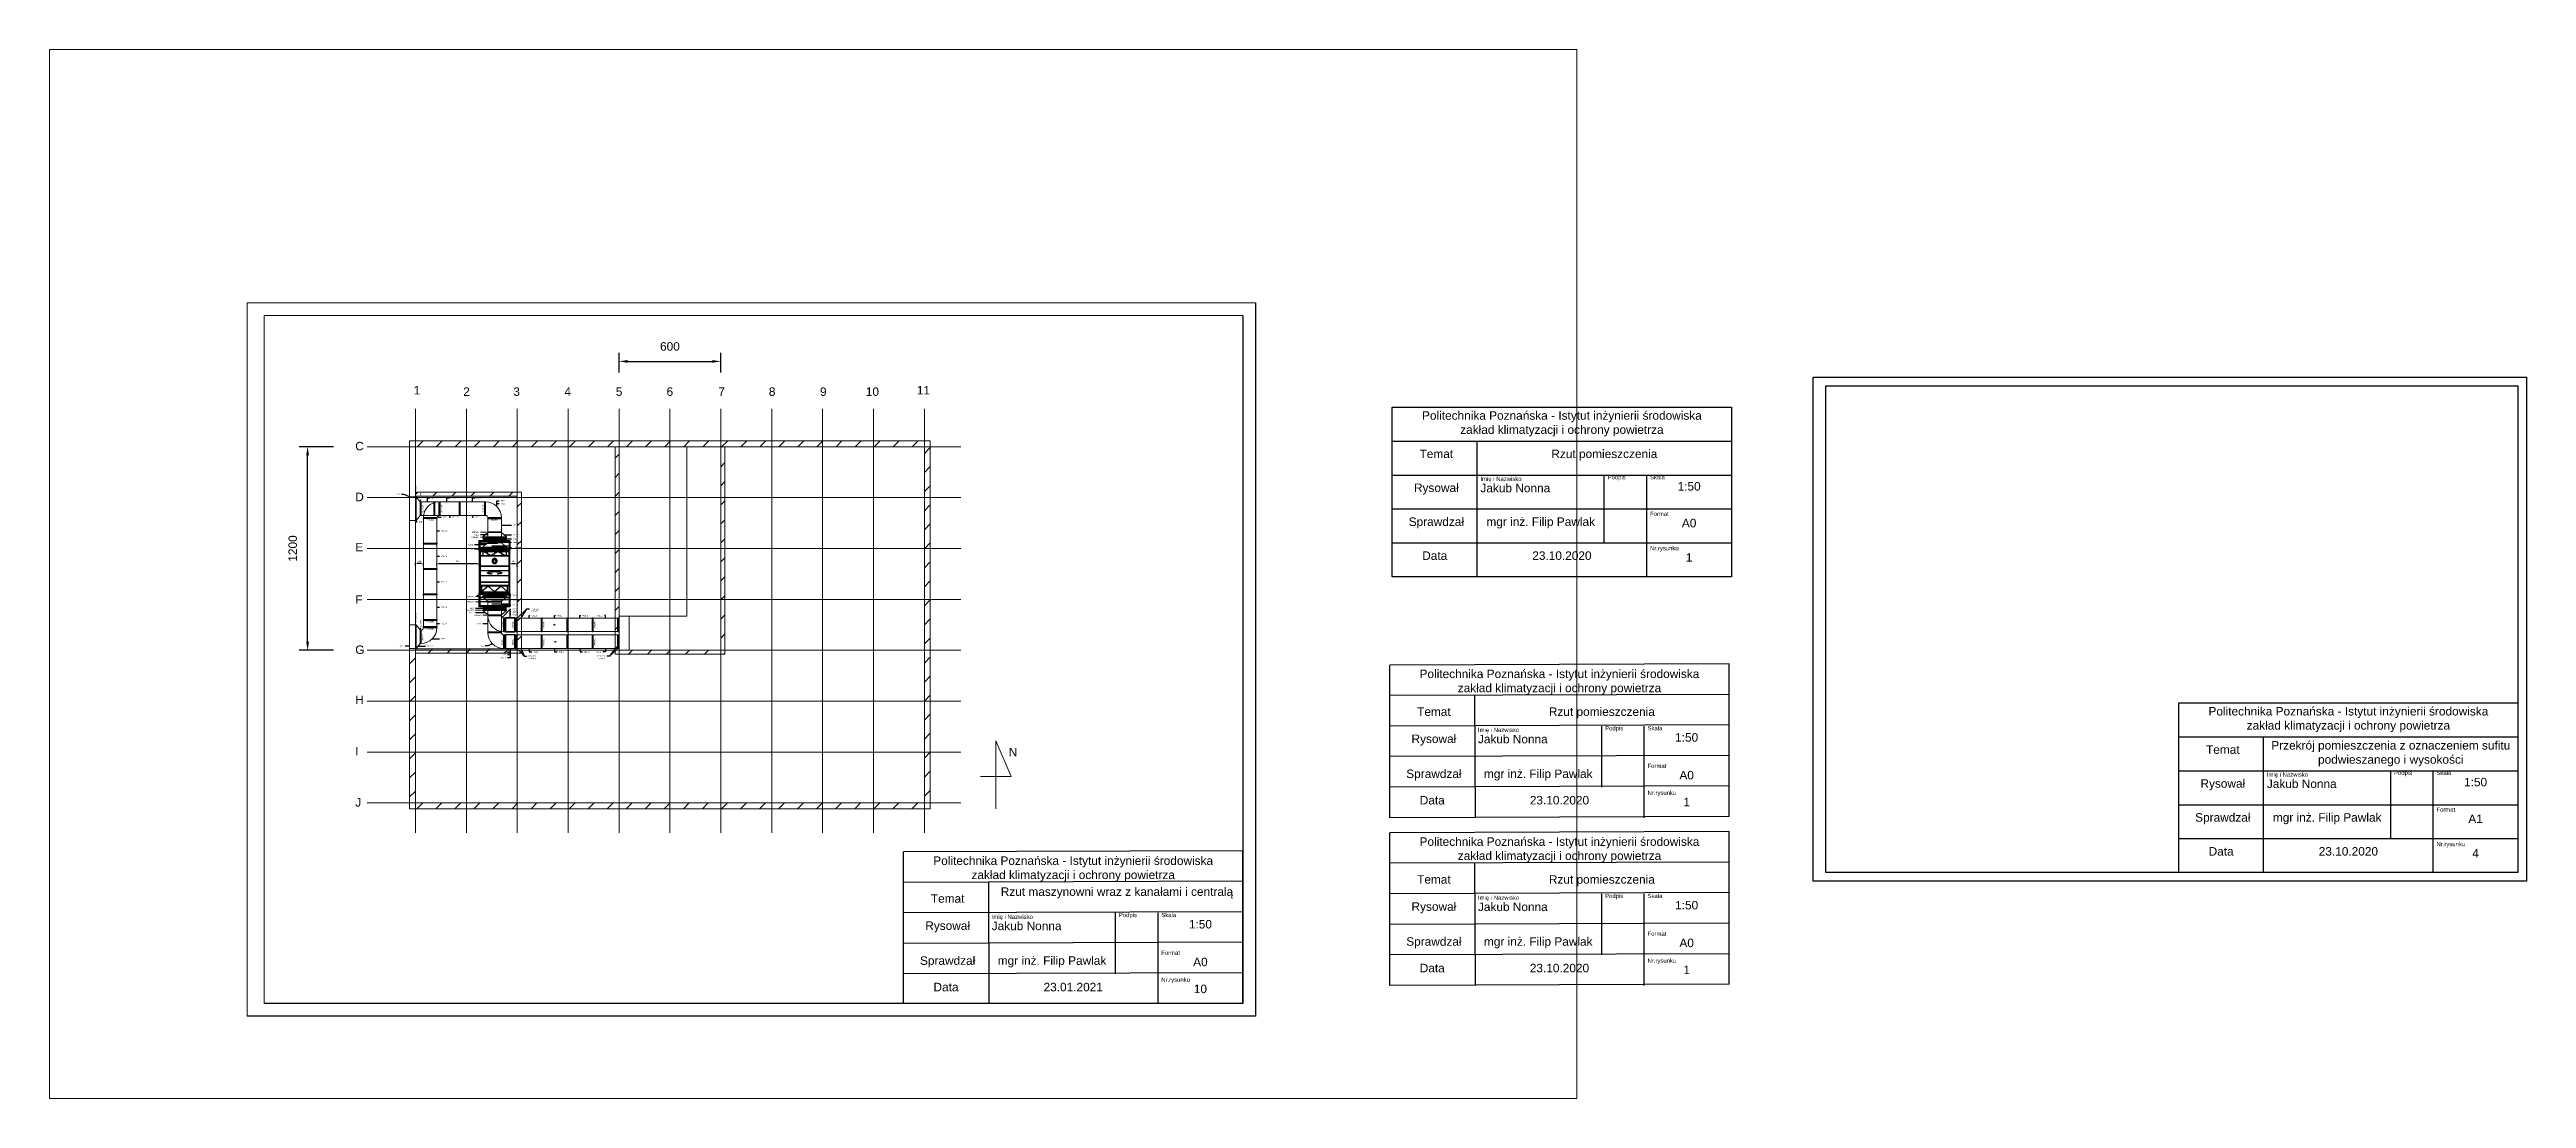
# Paper-space layout '10' of a CAD drawing. Header units: millimetres. Extents: x -233 to 2688, y -98 to 1139.
# The model-space entities are those that its viewports show. They can reach past a viewport. Long polylines and large blocks are cut down to what shows.
import ezdxf
from ezdxf import colors
from ezdxf.entities.mleader import LeaderData, LeaderLine
from ezdxf.math import Vec2, Vec3

# ---------------------------------------------------------------- set-up
doc = ezdxf.new("R2010")
doc.units = ezdxf.units.MM
doc.linetypes.add('ACAD_ISO02W100', pattern=[15, 12, -3])
doc.linetypes.add('JIS_02_1.2', pattern=[2.5, 1.25, -1.25])
for name, color, linetype in [('FLECAD1', 7, 'Continuous'), ('FLECAD2', 7, 'Continuous'), ('FLECAD3', 7, 'Continuous'), ('FLECAD4', 7, 'Continuous')]:
    doc.layers.add(name, color=color, linetype=linetype)
for name, color, linetype, lineweight in [('kanały', 7, 'Continuous', 20), ('nawi. strzałki', 150, 'Continuous', 20), ('opisy', 7, 'Continuous', 13), ('wymiary', 7, 'Continuous', 13)]:
    doc.layers.add(name, color=color, linetype=linetype, lineweight=lineweight)
doc.layers.add('osie', color=7, linetype='JIS_02_1.2', lineweight=5, transparency=0.7)
doc.layers.add('podkład', color=7, linetype='Continuous', lineweight=13, transparency=0.7)
doc.styles.get("Standard").update_dxf_attribs({"font": 'arial.ttf', "height": 0.02})
doc.styles.add('styl1', font='arial.ttf', dxfattribs={"height": 0.08})
doc.dimstyles.new('Kopia Opisowy', dxfattribs={"dimscale": 0, "dimtxt": 0.08, "dimasz": 0.1, "dimexe": 0, "dimexo": 0.2, "dimgap": 0.1, "dimtad": 1, "dimlfac": 1000, "dimtxsty": 'styl1', "dimcen": 2.5, "dimadec": 0, "dimazin": 0, "dimtfac": 1, "dimtmove": 0, "dimatfit": 3, "dimfxl": 1, "dimarcsym": 0})
doc.dimstyles.new('wentylacja', dxfattribs={"dimscale": 0, "dimtxt": 0.5, "dimasz": 0.5, "dimexe": 0.5, "dimexo": 0.2, "dimtad": 1, "dimlfac": 100, "dimtxsty": 'styl1', "dimcen": 2.5, "dimadec": 0, "dimazin": 0, "dimtfac": 1, "dimtmove": 0, "dimatfit": 3, "dimfxl": 1, "dimarcsym": 0})
pattern_1 = [(90, (-27802.787612, -147808.390851), (-0.015875, 1e-18), []), (180, (-27802.78761, -147808.39085), (-8e-18, -0.0635), [])]
pattern_2 = [(270, (147696.248806, -27845.144274), (0.015875, -3e-18), []), (360, (147696.248806, -27845.144274), (2e-17, 0.0635), [])]
pattern_3 = [(90, (-27802.787612, -147807.590851), (-0.015875, 1e-18), []), (180, (-27802.78761, -147807.59085), (-8e-18, -0.0635), [])]
pattern_4 = [(270, (147696.248806, -27845.744274), (0.015875, -3e-18), []), (360, (147696.248806, -27845.744274), (2e-17, 0.0635), [])]

# ---------------------------------------------------------------- blocks, each defined once
blk = doc.blocks.new('_None')
blk = doc.blocks.new('*D103')
at = {"layer": 'Defpoints', "color": 0, "transparency": 16777216}
for p in [(59942.07, -87826.17), (59942.07, -87826.49), (59942.53, -87826.49)]:
    blk.add_point(p, dxfattribs=at)
at = {"layer": 'wymiary', "color": 0, "lineweight": -2, "transparency": 16777216}
for p, q in [((59942.07, -87826.29), (59942.07, -87826.17)), ((59942.43, -87826.17), (59942.17, -87826.17)), ((59942.53, -87826.29), (59942.53, -87826.17))]:
    blk.add_line(p, q, dxfattribs=at)
at = {"layer": 'wymiary', "color": 0, "transparency": 16777216}
for points in [[(59942.17, -87826.15), (59942.17, -87826.18), (59942.07, -87826.17)], [(59942.43, -87826.15), (59942.43, -87826.18), (59942.53, -87826.17)]]:
    blk.add_solid(points, dxfattribs=at)
at = {"layer": 'wymiary', "color": 0, "transparency": 16777216, "insert": (59942.3, -87826.03), "char_height": 0.08, "attachment_point": 5, "style": 'styl1'}
blk.add_mtext('460', dxfattribs=at)
blk = doc.blocks.new('*D105')
at = {"layer": 'Defpoints', "color": 0, "transparency": 16777216}
for p in [(59943.33, -87826.49), (59945.83, -87826.17), (59945.83, -87826.49)]:
    blk.add_point(p, dxfattribs=at)
at = {"layer": 'wymiary', "color": 0, "lineweight": -2, "transparency": 16777216}
for p, q in [((59943.33, -87826.29), (59943.33, -87826.17)), ((59943.43, -87826.17), (59945.73, -87826.17)), ((59945.83, -87826.29), (59945.83, -87826.17))]:
    blk.add_line(p, q, dxfattribs=at)
at = {"layer": 'wymiary', "color": 0, "transparency": 16777216}
for points in [[(59943.43, -87826.15), (59943.43, -87826.18), (59943.33, -87826.17)], [(59945.73, -87826.15), (59945.73, -87826.18), (59945.83, -87826.17)]]:
    blk.add_solid(points, dxfattribs=at)
at = {"layer": 'wymiary', "color": 0, "transparency": 16777216, "insert": (59944.58, -87826.03), "char_height": 0.08, "attachment_point": 5, "style": 'styl1'}
blk.add_mtext('2499', dxfattribs=at)
blk = doc.blocks.new('*D107')
at = {"layer": 'Defpoints', "color": 0, "transparency": 16777216}
for p in [(59947.63, -87826.17), (59948.07, -87826.17), (59948.07, -87826.17)]:
    blk.add_point(p, dxfattribs=at)
at = {"layer": 'wymiary', "color": 0, "lineweight": -2, "transparency": 16777216}
for p, q in [((59947.63, -87826.37), (59947.63, -87826.17)), ((59947.73, -87826.17), (59947.97, -87826.17)), ((59948.07, -87826.37), (59948.07, -87826.17))]:
    blk.add_line(p, q, dxfattribs=at)
at = {"layer": 'wymiary', "color": 0, "transparency": 16777216}
for points in [[(59947.73, -87826.15), (59947.73, -87826.18), (59947.63, -87826.17)], [(59947.97, -87826.15), (59947.97, -87826.18), (59948.07, -87826.17)]]:
    blk.add_solid(points, dxfattribs=at)
at = {"layer": 'wymiary', "color": 0, "transparency": 16777216, "insert": (59947.85, -87826.03), "char_height": 0.08, "attachment_point": 5, "style": 'styl1'}
blk.add_mtext('440', dxfattribs=at)
blk = doc.blocks.new('*D129')
at = {"layer": 'Defpoints', "color": 0, "transparency": 16777216}
for p in [(59935.71, -87819.28), (59939.22, -87819.28), (59939.22, -87831.28)]:
    blk.add_point(p, dxfattribs=at)
at = {"layer": 'wymiary', "color": 0, "lineweight": -2, "transparency": 16777216}
for p, q in [((59937.23, -87819.28), (59935.21, -87819.28)), ((59935.71, -87830.78), (59935.71, -87819.78)), ((59937.23, -87831.28), (59935.21, -87831.28))]:
    blk.add_line(p, q, dxfattribs=at)
at = {"layer": 'wymiary', "color": 0, "transparency": 16777216}
for points in [[(59935.62, -87819.78), (59935.79, -87819.78), (59935.71, -87819.28)], [(59935.62, -87830.78), (59935.79, -87830.78), (59935.71, -87831.28)]]:
    blk.add_solid(points, dxfattribs=at)
at = {"layer": 'wymiary', "color": 0, "transparency": 16777216, "insert": (59934.83, -87825.28), "char_height": 0.08, "attachment_point": 5, "rotation": 90, "style": 'styl1'}
blk.add_mtext('{\\H6.25x;1200}', dxfattribs=at)
blk = doc.blocks.new('*D130')
at = {"layer": 'Defpoints', "color": 0, "transparency": 16777216}
for p in [(59960.07, -87814.25), (59954.07, -87817.04), (59960.07, -87817.04)]:
    blk.add_point(p, dxfattribs=at)
at = {"layer": 'wymiary', "color": 0, "lineweight": -2, "transparency": 16777216}
for p, q in [((59954.07, -87814.91), (59954.07, -87813.75)), ((59960.07, -87814.91), (59960.07, -87813.75)), ((59954.57, -87814.25), (59959.57, -87814.25))]:
    blk.add_line(p, q, dxfattribs=at)
at = {"layer": 'wymiary', "color": 0, "transparency": 16777216}
for points in [[(59954.57, -87814.17), (59954.57, -87814.33), (59954.07, -87814.25)], [(59959.57, -87814.17), (59959.57, -87814.33), (59960.07, -87814.25)]]:
    blk.add_solid(points, dxfattribs=at)
at = {"layer": 'wymiary', "color": 0, "transparency": 16777216, "insert": (59957.07, -87813.37), "char_height": 0.08, "attachment_point": 5, "style": 'styl1'}
blk.add_mtext('{\\H6.25x;600}', dxfattribs=at)

msp = doc.modelspace()

# ---------------------------------------------------------------- hatches: boundary and pattern name
at = {"layer": 'kanały', "ltscale": 20}
h = msp.add_hatch(color=256, dxfattribs=at)
h.dxf.hatch_style = 1
h.paths.add_polyline_path([(59947.430347, -87824.622563), (59946.030347, -87824.622563), (59946.030347, -87824.617563), (59947.430347, -87824.617563)])
h = msp.add_hatch(color=256, dxfattribs=at)
h.dxf.hatch_style = 1
h.paths.add_polyline_path([(59947.430347, -87824.812563), (59946.030347, -87824.812563), (59946.030347, -87824.817563), (59947.430347, -87824.817563)])
h = msp.add_hatch(color=256, dxfattribs=at)
h.dxf.hatch_style = 1
h.paths.add_polyline_path([(59947.430347, -87825.222563), (59946.030347, -87825.222563), (59946.030347, -87825.217563), (59947.430347, -87825.217563)])
h = msp.add_hatch(color=256, dxfattribs=at)
h.dxf.hatch_style = 1
h.paths.add_polyline_path([(59947.430347, -87825.412563), (59946.030347, -87825.412563), (59946.030347, -87825.417563), (59947.430347, -87825.417563)])
h = msp.add_hatch(dxfattribs=at)
h.set_pattern_fill('GRATE', color=256, scale=0.02, angle=270)
h.set_pattern_definition(pattern_2)
edge = h.paths.add_edge_path()
edge.add_line((59947.405347, -87824.687563), (59946.055347, -87824.687563))
edge.add_line((59947.405347, -87824.667563), (59946.055347, -87824.667563))
h = msp.add_hatch(dxfattribs=at)
h.set_pattern_fill('GRATE', color=256, scale=0.02, angle=270)
h.set_pattern_definition(pattern_2)
edge = h.paths.add_edge_path()
edge.add_line((59947.405347, -87824.767563), (59946.055347, -87824.767563))
edge.add_line((59947.405347, -87824.747563), (59946.055347, -87824.747563))
h = msp.add_hatch(dxfattribs=at)
h.set_pattern_fill('GRATE', color=256, scale=0.02, angle=270)
h.set_pattern_definition(pattern_4)
edge = h.paths.add_edge_path()
edge.add_line((59947.405347, -87825.287563), (59946.055347, -87825.287563))
edge.add_line((59947.405347, -87825.267563), (59946.055347, -87825.267563))
h = msp.add_hatch(dxfattribs=at)
h.set_pattern_fill('GRATE', color=256, scale=0.02, angle=270)
h.set_pattern_definition(pattern_4)
edge = h.paths.add_edge_path()
edge.add_line((59947.405347, -87825.367563), (59946.055347, -87825.367563))
edge.add_line((59947.405347, -87825.347563), (59946.055347, -87825.347563))
h = msp.add_hatch(color=256, dxfattribs=at)
h.dxf.hatch_style = 1
h.paths.add_polyline_path([(59946.030847, -87827.922563), (59947.430847, -87827.922563), (59947.430847, -87827.917563), (59946.030847, -87827.917563)])
h = msp.add_hatch(color=256, dxfattribs=at)
h.dxf.hatch_style = 1
h.paths.add_polyline_path([(59946.030847, -87828.112563), (59947.430847, -87828.112563), (59947.430847, -87828.117563), (59946.030847, -87828.117563)])
h = msp.add_hatch(dxfattribs=at)
h.set_pattern_fill('GRATE', color=256, scale=0.02, angle=90)
h.set_pattern_definition(pattern_3)
edge = h.paths.add_edge_path()
edge.add_line((59946.055847, -87827.967563), (59947.405847, -87827.967563))
edge.add_line((59946.055847, -87827.987563), (59947.405847, -87827.987563))
h = msp.add_hatch(dxfattribs=at)
h.set_pattern_fill('GRATE', color=256, scale=0.02, angle=90)
h.set_pattern_definition(pattern_3)
edge = h.paths.add_edge_path()
edge.add_line((59946.055847, -87828.047563), (59947.405847, -87828.047563))
edge.add_line((59946.055847, -87828.067563), (59947.405847, -87828.067563))
h = msp.add_hatch(color=256, dxfattribs=at)
h.dxf.hatch_style = 1
h.paths.add_polyline_path([(59946.030847, -87828.722563), (59947.430847, -87828.722563), (59947.430847, -87828.717563), (59946.030847, -87828.717563)])
h = msp.add_hatch(color=256, dxfattribs=at)
h.dxf.hatch_style = 1
h.paths.add_polyline_path([(59946.030847, -87828.912563), (59947.430847, -87828.912563), (59947.430847, -87828.917563), (59946.030847, -87828.917563)])
h = msp.add_hatch(dxfattribs=at)
h.set_pattern_fill('GRATE', color=256, scale=0.02, angle=90)
h.set_pattern_definition(pattern_1)
edge = h.paths.add_edge_path()
edge.add_line((59946.055847, -87828.767563), (59947.405847, -87828.767563))
edge.add_line((59946.055847, -87828.787563), (59947.405847, -87828.787563))
h = msp.add_hatch(dxfattribs=at)
h.set_pattern_fill('GRATE', color=256, scale=0.02, angle=90)
h.set_pattern_definition(pattern_1)
edge = h.paths.add_edge_path()
edge.add_line((59946.055847, -87828.847563), (59947.405847, -87828.847563))
edge.add_line((59946.055847, -87828.867563), (59947.405847, -87828.867563))
at = {"layer": 'podkład'}
h = msp.add_hatch(dxfattribs=at)
h.set_pattern_fill('ANSI31', color=256, scale=0.25)
h.set_pattern_definition([(45, (56984.5771, -93833.52236), (-0.56126601, 0.56126601), [])])
h.paths.add_polyline_path([(59942.070847, -87819.277684), (59953.830847, -87819.277684), (59953.830847, -87831.517684), (59960.310847, -87831.517684), (59960.310847, -87819.277684), (59972.070847, -87819.277684), (59972.070847, -87840.277684), (59942.070847, -87840.277684)], flags=16)
h.paths.add_polyline_path([(59954.070847, -87819.277684), (59960.070847, -87819.277684), (59960.070847, -87831.277684), (59954.070847, -87831.277684)], flags=16)
h.paths.add_polyline_path([(59942.070847, -87818.927684), (59942.070847, -87831.177684), (59941.720847, -87831.177684), (59941.720847, -87840.627684), (59972.420847, -87840.627684), (59972.420847, -87818.927684)])
h = msp.add_hatch(dxfattribs=at)
h.set_pattern_fill('ANSI31', color=256, scale=0.25)
h.set_pattern_definition([(45, (-7e-12, -79.36), (-0.5612660076, 0.5612660076), [])])
edge = h.paths.add_edge_path()
edge.add_line((59948.070847, -87822.202684), (59942.070847, -87822.202684))
edge.add_line((59942.070847, -87821.962684), (59948.310847, -87821.962684))
edge.add_line((59948.310847, -87831.442684), (59948.310847, -87821.962684))
edge.add_line((59948.070847, -87831.202684), (59948.070847, -87822.202684))
edge.add_line((59942.070847, -87831.202684), (59948.070847, -87831.202684))
edge.add_line((59942.070847, -87831.442684), (59948.310847, -87831.442684))

# ---------------------------------------------------------------- linework, layer by layer
at = {"layer": 'FLECAD1', "linetype": 'Continuous'}
for points in [[(59945.829847, -87825.417563, 0), (59945.829847, -87824.817563, 0), (59947.630847, -87824.817563, 0), (59947.630847, -87825.417563, 0), (59947.616847, -87825.417563, 0), (59947.558847, -87825.417563, 0), (59945.902847, -87825.417563, 0), (59945.844847, -87825.417563, 0), (59945.829847, -87825.417563, 0)], [(59947.630847, -87827.917563, 0), (59947.630847, -87825.417563, 0), (59945.829847, -87825.417563, 0), (59945.829847, -87827.917563, 0), (59947.630847, -87827.917563, 0)], [(59947.630847, -87827.917563, 0), (59947.630847, -87828.717563, 0), (59945.830847, -87828.717563, 0), (59945.830847, -87827.917563, 0), (59947.630847, -87827.917563, 0)]]:
    msp.add_polyline3d(points, dxfattribs=at)
at = {"layer": 'FLECAD2', "linetype": 'Continuous'}
for points in [[(59945.879847, -87825.367563, 0), (59945.879847, -87824.867563, 0), (59947.580847, -87824.867563, 0), (59947.580847, -87825.367563, 0), (59945.879847, -87825.367563, 0)], [(59945.879847, -87825.467563, 0), (59945.879847, -87825.717563, 0), (59947.580847, -87825.717563, 0), (59947.580847, -87825.467563, 0), (59945.879847, -87825.467563, 0)], [(59945.879847, -87825.717563, 0), (59945.879847, -87826.317563, 0), (59947.580847, -87826.317563, 0), (59947.580847, -87825.717563, 0), (59945.879847, -87825.717563, 0)], [(59947.580847, -87827.267563, 0), (59947.580847, -87826.317563, 0), (59945.879847, -87826.317563, 0), (59945.879847, -87827.267563, 0), (59947.580847, -87827.267563, 0)], [(59945.879847, -87827.267563, 0), (59945.879847, -87827.467563, 0), (59947.580847, -87827.467563, 0), (59947.580847, -87827.267563, 0), (59945.879847, -87827.267563, 0)], [(59945.879847, -87827.467563, 0), (59945.879847, -87827.867563, 0), (59947.580847, -87827.867563, 0), (59947.580847, -87827.467563, 0), (59945.879847, -87827.467563, 0)], [(59947.580847, -87827.867563, 0), (59945.879847, -87827.867563, 0), (59947.580847, -87827.867563, 0), (59945.879847, -87827.867563, 0), (59947.580847, -87827.867563, 0), (59947.580847, -87827.867563, 0), (59947.580847, -87827.867563, 0)], [(59945.879847, -87827.867563, 0), (59945.879847, -87827.867563, 0), (59945.879847, -87827.867563, 0)], [(59947.580847, -87827.967563, 0), (59947.580847, -87828.167563, 0), (59945.880847, -87828.167563, 0), (59945.880847, -87827.967563, 0), (59947.580847, -87827.967563, 0)], [(59947.580847, -87828.167563, 0), (59947.580847, -87828.667563, 0), (59945.880847, -87828.667563, 0), (59945.880847, -87828.167563, 0), (59947.580847, -87828.167563, 0)]]:
    msp.add_polyline3d(points, dxfattribs=at)
at = {"layer": 'FLECAD3', "linetype": 'Continuous'}
for p, q in [((59946.900847, -87824.992563), (59945.879847, -87824.992563)), ((59946.900847, -87825.242563), (59945.879847, -87825.242563)), ((59946.120847, -87825.478563), (59946.498847, -87825.676563)), ((59946.919847, -87825.478563), (59946.540847, -87825.676563)), ((59946.559847, -87825.117563), (59947.580847, -87825.117563)), ((59946.961847, -87825.478563), (59947.339847, -87825.676563)), ((59945.879847, -87826.567563), (59947.580847, -87826.567563)), ((59945.879847, -87826.867563), (59947.580847, -87826.867563)), ((59946.304847, -87826.715563), (59946.305847, -87826.711563)), ((59946.304847, -87826.718563), (59946.304847, -87826.715563)), ((59946.306847, -87826.722563), (59946.304847, -87826.718563)), ((59946.305847, -87826.711563), (59946.307847, -87826.707563)), ((59946.308847, -87826.726563), (59946.306847, -87826.722563)), ((59946.307847, -87826.707563), (59946.311847, -87826.704563)), ((59946.311847, -87826.729563), (59946.308847, -87826.726563)), ((59946.311847, -87826.704563), (59946.315847, -87826.700563)), ((59946.315847, -87826.733563), (59946.311847, -87826.729563)), ((59946.315847, -87826.700563), (59946.320847, -87826.696563)), ((59946.320847, -87826.736563), (59946.315847, -87826.733563)), ((59946.320847, -87826.696563), (59946.326847, -87826.693563)), ((59946.326847, -87826.740563), (59946.320847, -87826.736563)), ((59946.326847, -87826.693563), (59946.330847, -87826.691563)), ((59946.332847, -87826.743563), (59946.326847, -87826.740563)), ((59946.330847, -87826.691563), (59946.334847, -87826.689563)), ((59946.340847, -87826.747563), (59946.332847, -87826.743563)), ((59946.334847, -87826.689563), (59946.342847, -87826.685563)), ((59946.353847, -87826.751563), (59946.340847, -87826.747563)), ((59946.342847, -87826.685563), (59946.352847, -87826.682563)), ((59946.352847, -87826.682563), (59946.362847, -87826.679563)), ((59946.374847, -87826.758563), (59946.353847, -87826.751563)), ((59946.362847, -87826.679563), (59946.379847, -87826.674563)), ((59946.398847, -87826.763563), (59946.374847, -87826.758563)), ((59946.379847, -87826.674563), (59946.404847, -87826.668563)), ((59946.425847, -87826.769563), (59946.398847, -87826.763563)), ((59946.404847, -87826.668563), (59946.432847, -87826.663563)), ((59946.456847, -87826.774563), (59946.425847, -87826.769563)), ((59946.432847, -87826.663563), (59946.463847, -87826.658563)), ((59946.489847, -87826.778563), (59946.456847, -87826.774563)), ((59946.463847, -87826.658563), (59946.496847, -87826.654563)), ((59946.525847, -87826.782563), (59946.489847, -87826.778563)), ((59946.496847, -87826.654563), (59946.532847, -87826.650563)), ((59946.564847, -87826.786563), (59946.525847, -87826.782563)), ((59946.532847, -87826.650563), (59946.569847, -87826.647563)), ((59946.584847, -87826.787563), (59946.564847, -87826.786563)), ((59946.569847, -87826.647563), (59946.607847, -87826.645563)), ((59946.729847, -87825.867563), (59946.600847, -87826.092563)), ((59946.600847, -87826.092563), (59946.859847, -87826.092563)), ((59946.607847, -87826.645563), (59946.647847, -87826.643563)), ((59946.647847, -87826.643563), (59946.687847, -87826.642563)), ((59946.687847, -87826.642563), (59946.729847, -87826.641563)), ((59946.859847, -87826.092563), (59946.729847, -87825.867563)), ((59946.729847, -87826.641563), (59946.770847, -87826.642563)), ((59946.770847, -87826.642563), (59946.812847, -87826.643563)), ((59946.812847, -87826.643563), (59946.854847, -87826.645563)), ((59946.854847, -87826.645563), (59946.875847, -87826.646563)), ((59946.875847, -87826.646563), (59946.895847, -87826.647563)), ((59946.897847, -87826.785563), (59946.875847, -87826.787563)), ((59946.895847, -87826.647563), (59946.934847, -87826.651563)), ((59946.939847, -87826.782563), (59946.897847, -87826.785563)), ((59946.934847, -87826.651563), (59946.970847, -87826.655563)), ((59946.978847, -87826.777563), (59946.939847, -87826.782563)), ((59946.970847, -87826.655563), (59947.003847, -87826.659563)), ((59947.013847, -87826.772563), (59946.978847, -87826.777563)), ((59947.003847, -87826.659563), (59947.034847, -87826.664563)), ((59947.046847, -87826.767563), (59947.013847, -87826.772563)), ((59947.034847, -87826.664563), (59947.061847, -87826.670563)), ((59947.075847, -87826.760563), (59947.046847, -87826.767563)), ((59947.061847, -87826.670563), (59947.085847, -87826.675563)), ((59947.094847, -87826.755563), (59947.075847, -87826.760563)), ((59947.085847, -87826.675563), (59947.106847, -87826.682563)), ((59947.105847, -87826.752563), (59947.094847, -87826.755563)), ((59947.116847, -87826.748563), (59947.105847, -87826.752563)), ((59947.106847, -87826.682563), (59947.119847, -87826.686563)), ((59947.125847, -87826.744563), (59947.116847, -87826.748563)), ((59947.119847, -87826.686563), (59947.127847, -87826.690563)), ((59947.129847, -87826.742563), (59947.125847, -87826.744563)), ((59947.127847, -87826.690563), (59947.133847, -87826.693563)), ((59947.133847, -87826.740563), (59947.129847, -87826.742563)), ((59947.133847, -87826.693563), (59947.139847, -87826.697563)), ((59947.139847, -87826.737563), (59947.133847, -87826.740563)), ((59947.139847, -87826.697563), (59947.144847, -87826.700563)), ((59947.144847, -87826.733563), (59947.139847, -87826.737563)), ((59947.144847, -87826.700563), (59947.148847, -87826.704563)), ((59947.148847, -87826.729563), (59947.144847, -87826.733563)), ((59947.148847, -87826.704563), (59947.151847, -87826.707563)), ((59947.152847, -87826.726563), (59947.148847, -87826.729563)), ((59947.151847, -87826.707563), (59947.153847, -87826.711563)), ((59947.154847, -87826.722563), (59947.152847, -87826.726563)), ((59947.153847, -87826.711563), (59947.155847, -87826.715563)), ((59947.155847, -87826.718563), (59947.154847, -87826.722563)), ((59947.155847, -87826.715563), (59947.155847, -87826.718563)), ((59946.900847, -87828.417563), (59945.880847, -87828.417563)), ((59946.347847, -87827.497563), (59945.965847, -87827.837563)), ((59946.729847, -87827.837563), (59946.347847, -87827.497563)), ((59946.560847, -87828.292563), (59947.580847, -87828.292563)), ((59946.560847, -87828.542563), (59947.580847, -87828.542563)), ((59946.772847, -87828.067563), (59946.687847, -87828.067563)), ((59947.112847, -87827.497563), (59946.729847, -87827.837563)), ((59946.729847, -87828.109563), (59946.729847, -87828.024563)), ((59947.495847, -87827.837563), (59947.112847, -87827.497563))]:
    msp.add_line(p, q, dxfattribs=at)
for points in [[(59946.029847, -87825.687563, 0), (59947.430847, -87825.687563, 0), (59947.430847, -87825.467563, 0), (59946.029847, -87825.467563, 0), (59946.029847, -87825.687563, 0)], [(59946.302847, -87825.600563, 0), (59946.307847, -87825.601563, 0), (59946.310847, -87825.601563, 0), (59946.312847, -87825.601563, 0), (59946.317847, -87825.600563, 0), (59946.321847, -87825.598563, 0), (59946.325847, -87825.596563, 0), (59946.329847, -87825.592563, 0), (59946.331847, -87825.588563, 0), (59946.333847, -87825.584563, 0), (59946.334847, -87825.579563, 0), (59946.334847, -87825.577563, 0), (59946.334847, -87825.574563, 0), (59946.333847, -87825.569563, 0), (59946.331847, -87825.565563, 0), (59946.329847, -87825.561563, 0), (59946.325847, -87825.557563, 0), (59946.321847, -87825.555563, 0), (59946.317847, -87825.553563, 0), (59946.312847, -87825.552563, 0), (59946.310847, -87825.552563, 0), (59946.307847, -87825.552563, 0), (59946.302847, -87825.553563, 0), (59946.298847, -87825.555563, 0), (59946.294847, -87825.557563, 0), (59946.290847, -87825.561563, 0), (59946.288847, -87825.565563, 0), (59946.286847, -87825.569563, 0), (59946.285847, -87825.574563, 0), (59946.285847, -87825.577563, 0), (59946.285847, -87825.579563, 0), (59946.286847, -87825.584563, 0), (59946.288847, -87825.588563, 0), (59946.290847, -87825.592563, 0), (59946.294847, -87825.596563, 0), (59946.298847, -87825.598563, 0), (59946.302847, -87825.600563, 0)], [(59946.285847, -87825.574563, 0), (59946.285847, -87825.577563, 0), (59946.285847, -87825.579563, 0)], [(59946.285847, -87825.574563, 0), (59946.285847, -87825.577563, 0), (59946.285847, -87825.579563, 0)], [(59946.312847, -87825.552563, 0), (59946.310847, -87825.552563, 0), (59946.307847, -87825.552563, 0)], [(59946.312847, -87825.552563, 0), (59946.310847, -87825.552563, 0), (59946.307847, -87825.552563, 0)], [(59946.307847, -87825.601563, 0), (59946.310847, -87825.601563, 0), (59946.310847, -87825.601563, 0), (59946.312847, -87825.601563, 0)], [(59946.307847, -87825.601563, 0), (59946.310847, -87825.601563, 0), (59946.312847, -87825.601563, 0)], [(59946.310847, -87825.601563, 0), (59946.310847, -87825.601563, 0)], [(59946.334847, -87825.579563, 0), (59946.334847, -87825.577563, 0), (59946.334847, -87825.574563, 0)], [(59946.334847, -87825.579563, 0), (59946.334847, -87825.577563, 0), (59946.334847, -87825.574563, 0)], [(59946.722847, -87825.600563, 0), (59946.727847, -87825.601563, 0), (59946.729847, -87825.601563, 0), (59946.732847, -87825.601563, 0), (59946.737847, -87825.600563, 0), (59946.741847, -87825.598563, 0), (59946.745847, -87825.596563, 0), (59946.749847, -87825.592563, 0), (59946.751847, -87825.588563, 0), (59946.753847, -87825.584563, 0), (59946.754847, -87825.579563, 0), (59946.754847, -87825.577563, 0), (59946.754847, -87825.574563, 0), (59946.753847, -87825.569563, 0), (59946.751847, -87825.565563, 0), (59946.749847, -87825.561563, 0), (59946.745847, -87825.557563, 0), (59946.741847, -87825.555563, 0), (59946.737847, -87825.553563, 0), (59946.732847, -87825.552563, 0), (59946.729847, -87825.552563, 0), (59946.727847, -87825.552563, 0), (59946.722847, -87825.553563, 0), (59946.718847, -87825.555563, 0), (59946.714847, -87825.557563, 0), (59946.710847, -87825.561563, 0), (59946.708847, -87825.565563, 0), (59946.706847, -87825.569563, 0), (59946.705847, -87825.574563, 0), (59946.705847, -87825.577563, 0), (59946.705847, -87825.579563, 0), (59946.706847, -87825.584563, 0), (59946.708847, -87825.588563, 0), (59946.710847, -87825.592563, 0), (59946.714847, -87825.596563, 0), (59946.718847, -87825.598563, 0), (59946.722847, -87825.600563, 0)], [(59946.705847, -87825.574563, 0), (59946.705847, -87825.577563, 0), (59946.705847, -87825.579563, 0)], [(59946.705847, -87825.574563, 0), (59946.705847, -87825.577563, 0), (59946.705847, -87825.579563, 0)], [(59946.732847, -87825.552563, 0), (59946.729847, -87825.552563, 0), (59946.727847, -87825.552563, 0)], [(59946.732847, -87825.552563, 0), (59946.729847, -87825.552563, 0), (59946.727847, -87825.552563, 0)], [(59946.727847, -87825.601563, 0), (59946.729847, -87825.601563, 0), (59946.729847, -87825.601563, 0), (59946.732847, -87825.601563, 0)], [(59946.727847, -87825.601563, 0), (59946.729847, -87825.601563, 0), (59946.732847, -87825.601563, 0)], [(59946.729847, -87825.601563, 0), (59946.729847, -87825.601563, 0)], [(59946.754847, -87825.579563, 0), (59946.754847, -87825.577563, 0), (59946.754847, -87825.574563, 0)], [(59946.754847, -87825.579563, 0), (59946.754847, -87825.577563, 0), (59946.754847, -87825.574563, 0)], [(59947.142847, -87825.600563, 0), (59947.147847, -87825.601563, 0), (59947.150847, -87825.601563, 0), (59947.152847, -87825.601563, 0), (59947.157847, -87825.600563, 0), (59947.161847, -87825.598563, 0), (59947.165847, -87825.596563, 0), (59947.169847, -87825.592563, 0), (59947.171847, -87825.588563, 0), (59947.173847, -87825.584563, 0), (59947.174847, -87825.579563, 0), (59947.174847, -87825.577563, 0), (59947.174847, -87825.574563, 0), (59947.173847, -87825.569563, 0), (59947.171847, -87825.565563, 0), (59947.169847, -87825.561563, 0), (59947.165847, -87825.557563, 0), (59947.161847, -87825.555563, 0), (59947.157847, -87825.553563, 0), (59947.152847, -87825.552563, 0), (59947.150847, -87825.552563, 0), (59947.147847, -87825.552563, 0), (59947.142847, -87825.553563, 0), (59947.138847, -87825.555563, 0), (59947.134847, -87825.557563, 0), (59947.130847, -87825.561563, 0), (59947.128847, -87825.565563, 0), (59947.126847, -87825.569563, 0), (59947.125847, -87825.574563, 0), (59947.125847, -87825.577563, 0), (59947.125847, -87825.579563, 0), (59947.126847, -87825.584563, 0), (59947.128847, -87825.588563, 0), (59947.130847, -87825.592563, 0), (59947.134847, -87825.596563, 0), (59947.138847, -87825.598563, 0), (59947.142847, -87825.600563, 0)], [(59947.125847, -87825.574563, 0), (59947.125847, -87825.577563, 0), (59947.125847, -87825.579563, 0)], [(59947.125847, -87825.574563, 0), (59947.125847, -87825.577563, 0), (59947.125847, -87825.579563, 0)], [(59947.152847, -87825.552563, 0), (59947.150847, -87825.552563, 0), (59947.147847, -87825.552563, 0)], [(59947.152847, -87825.552563, 0), (59947.150847, -87825.552563, 0), (59947.147847, -87825.552563, 0)], [(59947.147847, -87825.601563, 0), (59947.150847, -87825.601563, 0), (59947.150847, -87825.601563, 0), (59947.152847, -87825.601563, 0)], [(59947.147847, -87825.601563, 0), (59947.150847, -87825.601563, 0), (59947.152847, -87825.601563, 0)], [(59947.150847, -87825.601563, 0), (59947.150847, -87825.601563, 0)], [(59947.174847, -87825.579563, 0), (59947.174847, -87825.577563, 0), (59947.174847, -87825.574563, 0)], [(59947.174847, -87825.579563, 0), (59947.174847, -87825.577563, 0), (59947.174847, -87825.574563, 0)], [(59946.718847, -87826.166563, 0), (59946.726847, -87826.166563, 0), (59946.729847, -87826.167563, 0), (59946.733847, -87826.166563, 0), (59946.741847, -87826.166563, 0), (59946.749847, -87826.165563, 0), (59946.756847, -87826.164563, 0), (59946.767847, -87826.162563, 0), (59946.781847, -87826.157563, 0), (59946.795847, -87826.152563, 0), (59946.807847, -87826.145563, 0), (59946.819847, -87826.137563, 0), (59946.830847, -87826.128563, 0), (59946.841847, -87826.117563, 0), (59946.850847, -87826.106563, 0), (59946.858847, -87826.094563, 0), (59946.865847, -87826.082563, 0), (59946.870847, -87826.068563, 0), (59946.875847, -87826.054563, 0), (59946.877847, -87826.043563, 0), (59946.878847, -87826.036563, 0), (59946.879847, -87826.028563, 0), (59946.879847, -87826.020563, 0), (59946.880847, -87826.017563, 0), (59946.879847, -87826.013563, 0), (59946.879847, -87826.005563, 0), (59946.878847, -87825.997563, 0), (59946.877847, -87825.990563, 0), (59946.875847, -87825.979563, 0), (59946.870847, -87825.965563, 0), (59946.865847, -87825.951563, 0), (59946.858847, -87825.939563, 0), (59946.850847, -87825.927563, 0), (59946.841847, -87825.916563, 0), (59946.830847, -87825.905563, 0), (59946.819847, -87825.896563, 0), (59946.807847, -87825.888563, 0), (59946.795847, -87825.881563, 0), (59946.781847, -87825.876563, 0), (59946.767847, -87825.871563, 0), (59946.756847, -87825.869563, 0), (59946.749847, -87825.868563, 0), (59946.741847, -87825.867563, 0), (59946.733847, -87825.867563, 0), (59946.729847, -87825.867563, 0), (59946.726847, -87825.867563, 0), (59946.718847, -87825.867563, 0), (59946.710847, -87825.868563, 0), (59946.703847, -87825.869563, 0), (59946.692847, -87825.871563, 0), (59946.678847, -87825.876563, 0), (59946.664847, -87825.881563, 0), (59946.652847, -87825.888563, 0), (59946.640847, -87825.896563, 0), (59946.629847, -87825.905563, 0), (59946.618847, -87825.916563, 0), (59946.609847, -87825.927563, 0), (59946.601847, -87825.939563, 0), (59946.594847, -87825.951563, 0), (59946.589847, -87825.965563, 0), (59946.584847, -87825.979563, 0), (59946.582847, -87825.990563, 0), (59946.581847, -87825.997563, 0), (59946.580847, -87826.005563, 0), (59946.580847, -87826.013563, 0), (59946.580847, -87826.017563, 0), (59946.580847, -87826.020563, 0), (59946.580847, -87826.028563, 0), (59946.581847, -87826.036563, 0), (59946.582847, -87826.043563, 0), (59946.584847, -87826.054563, 0), (59946.589847, -87826.068563, 0), (59946.594847, -87826.082563, 0), (59946.601847, -87826.094563, 0), (59946.609847, -87826.106563, 0), (59946.618847, -87826.117563, 0), (59946.629847, -87826.128563, 0), (59946.640847, -87826.137563, 0), (59946.652847, -87826.145563, 0), (59946.664847, -87826.152563, 0), (59946.678847, -87826.157563, 0), (59946.692847, -87826.162563, 0), (59946.703847, -87826.164563, 0), (59946.710847, -87826.165563, 0), (59946.718847, -87826.166563, 0)], [(59946.580847, -87826.013563, 0), (59946.580847, -87826.017563, 0), (59946.580847, -87826.020563, 0)], [(59946.580847, -87826.013563, 0), (59946.580847, -87826.017563, 0), (59946.580847, -87826.020563, 0)], [(59946.733847, -87825.867563, 0), (59946.729847, -87825.867563, 0), (59946.726847, -87825.867563, 0)], [(59946.733847, -87825.867563, 0), (59946.729847, -87825.867563, 0), (59946.726847, -87825.867563, 0)], [(59946.726847, -87826.166563, 0), (59946.729847, -87826.167563, 0), (59946.729847, -87826.167563, 0), (59946.733847, -87826.166563, 0)], [(59946.726847, -87826.166563, 0), (59946.729847, -87826.167563, 0), (59946.733847, -87826.166563, 0)], [(59946.729847, -87826.167563, 0), (59946.729847, -87826.167563, 0)], [(59946.879847, -87826.020563, 0), (59946.880847, -87826.017563, 0), (59946.879847, -87826.013563, 0)], [(59946.879847, -87826.020563, 0), (59946.880847, -87826.017563, 0), (59946.879847, -87826.013563, 0)], [(59945.964847, -87827.837563, 0), (59947.495847, -87827.837563, 0), (59947.495847, -87827.497563, 0), (59945.964847, -87827.497563, 0), (59945.964847, -87827.837563, 0)], [(59946.721847, -87828.123563, 0), (59946.715847, -87828.121563, 0), (59946.710847, -87828.120563, 0), (59946.705847, -87828.118563, 0), (59946.700847, -87828.115563, 0), (59946.696847, -87828.112563, 0), (59946.691847, -87828.108563, 0), (59946.688847, -87828.105563, 0), (59946.684847, -87828.100563, 0), (59946.681847, -87828.096563, 0), (59946.678847, -87828.091563, 0), (59946.676847, -87828.086563, 0), (59946.675847, -87828.081563, 0), (59946.673847, -87828.075563, 0), (59946.673847, -87828.069563, 0), (59946.673847, -87828.067563, 0), (59946.673847, -87828.064563, 0), (59946.673847, -87828.058563, 0), (59946.675847, -87828.052563, 0), (59946.676847, -87828.047563, 0), (59946.678847, -87828.042563, 0), (59946.681847, -87828.037563, 0), (59946.684847, -87828.033563, 0), (59946.688847, -87828.028563, 0), (59946.691847, -87828.025563, 0), (59946.696847, -87828.021563, 0), (59946.700847, -87828.018563, 0), (59946.705847, -87828.015563, 0), (59946.710847, -87828.013563, 0), (59946.715847, -87828.012563, 0), (59946.721847, -87828.010563, 0), (59946.727847, -87828.010563, 0), (59946.729847, -87828.010563, 0), (59946.732847, -87828.010563, 0)], [(59946.673847, -87828.069563, 0), (59946.673847, -87828.067563, 0), (59946.673847, -87828.064563, 0)], [(59946.673847, -87828.069563, 0), (59946.673847, -87828.067563, 0), (59946.673847, -87828.064563, 0)], [(59946.729847, -87828.010563, 0), (59946.732847, -87828.010563, 0), (59946.738847, -87828.010563, 0), (59946.744847, -87828.012563, 0), (59946.749847, -87828.013563, 0), (59946.754847, -87828.015563, 0), (59946.759847, -87828.018563, 0), (59946.763847, -87828.021563, 0), (59946.768847, -87828.025563, 0), (59946.771847, -87828.028563, 0), (59946.775847, -87828.033563, 0), (59946.778847, -87828.037563, 0), (59946.781847, -87828.042563, 0), (59946.783847, -87828.047563, 0), (59946.784847, -87828.052563, 0), (59946.786847, -87828.058563, 0), (59946.786847, -87828.064563, 0), (59946.786847, -87828.067563, 0), (59946.786847, -87828.069563, 0), (59946.786847, -87828.075563, 0), (59946.784847, -87828.081563, 0), (59946.783847, -87828.086563, 0), (59946.781847, -87828.091563, 0), (59946.778847, -87828.096563, 0), (59946.775847, -87828.100563, 0), (59946.771847, -87828.105563, 0), (59946.768847, -87828.108563, 0), (59946.763847, -87828.112563, 0), (59946.759847, -87828.115563, 0), (59946.754847, -87828.118563, 0), (59946.749847, -87828.120563, 0), (59946.744847, -87828.121563, 0), (59946.738847, -87828.123563, 0), (59946.732847, -87828.123563, 0), (59946.729847, -87828.123563, 0), (59946.727847, -87828.123563, 0), (59946.721847, -87828.123563, 0)], [(59946.727847, -87828.010563, 0), (59946.729847, -87828.010563, 0), (59946.732847, -87828.010563, 0)], [(59946.727847, -87828.010563, 0), (59946.729847, -87828.010563, 0)], [(59946.732847, -87828.123563, 0), (59946.729847, -87828.123563, 0), (59946.727847, -87828.123563, 0)], [(59946.732847, -87828.123563, 0), (59946.729847, -87828.123563, 0), (59946.727847, -87828.123563, 0)], [(59946.786847, -87828.064563, 0), (59946.786847, -87828.067563, 0), (59946.786847, -87828.069563, 0)], [(59946.786847, -87828.064563, 0), (59946.786847, -87828.067563, 0), (59946.786847, -87828.069563, 0)]]:
    msp.add_polyline3d(points, dxfattribs=at)
at = {"layer": 'FLECAD4', "linetype": 'Continuous'}
for points in [[(59945.730847, -87828.036563, 0), (59945.830847, -87828.036563, 0), (59945.830847, -87828.061563, 0), (59945.730847, -87828.061563, 0), (59945.730847, -87828.036563, 0)], [(59945.730847, -87828.061563, 0), (59945.730847, -87828.036563, 0)], [(59945.730847, -87828.061563, 0), (59945.730847, -87828.036563, 0)], [(59945.730847, -87828.061563, 0), (59945.730847, -87828.036563, 0)], [(59945.730847, -87828.061563, 0), (59945.730847, -87828.036563, 0)], [(59945.730847, -87828.061563, 0), (59945.730847, -87828.036563, 0)], [(59945.730847, -87828.061563, 0), (59945.730847, -87828.036563, 0)], [(59945.730847, -87828.061563, 0), (59945.730847, -87828.036563, 0)], [(59945.730847, -87828.061563, 0), (59945.730847, -87828.036563, 0)], [(59945.730847, -87828.061563, 0), (59945.730847, -87828.036563, 0)], [(59945.730847, -87828.072563, 0), (59945.830847, -87828.072563, 0), (59945.830847, -87828.097563, 0), (59945.730847, -87828.097563, 0), (59945.730847, -87828.072563, 0)], [(59945.730847, -87828.097563, 0), (59945.730847, -87828.072563, 0)], [(59945.730847, -87828.097563, 0), (59945.730847, -87828.072563, 0)], [(59945.730847, -87828.097563, 0), (59945.730847, -87828.072563, 0)], [(59945.730847, -87828.097563, 0), (59945.730847, -87828.072563, 0)], [(59945.730847, -87828.097563, 0), (59945.730847, -87828.072563, 0)], [(59945.730847, -87828.097563, 0), (59945.730847, -87828.072563, 0)], [(59945.730847, -87828.097563, 0), (59945.730847, -87828.072563, 0)], [(59945.730847, -87828.097563, 0), (59945.730847, -87828.072563, 0)], [(59945.730847, -87828.097563, 0), (59945.730847, -87828.072563, 0)], [(59945.830847, -87828.036563, 0), (59945.830847, -87828.061563, 0)], [(59945.830847, -87828.036563, 0), (59945.830847, -87828.061563, 0)], [(59945.830847, -87828.036563, 0), (59945.830847, -87828.061563, 0)], [(59945.830847, -87828.036563, 0), (59945.830847, -87828.061563, 0)], [(59945.830847, -87828.036563, 0), (59945.830847, -87828.061563, 0)], [(59945.830847, -87828.036563, 0), (59945.830847, -87828.061563, 0)], [(59945.830847, -87828.036563, 0), (59945.830847, -87828.061563, 0)], [(59945.830847, -87828.036563, 0), (59945.830847, -87828.061563, 0)], [(59945.830847, -87828.036563, 0), (59945.830847, -87828.061563, 0)], [(59945.830847, -87828.072563, 0), (59945.830847, -87828.097563, 0)], [(59945.830847, -87828.072563, 0), (59945.830847, -87828.097563, 0)], [(59945.830847, -87828.072563, 0), (59945.830847, -87828.097563, 0)], [(59945.830847, -87828.072563, 0), (59945.830847, -87828.097563, 0)], [(59945.830847, -87828.072563, 0), (59945.830847, -87828.097563, 0)], [(59945.830847, -87828.072563, 0), (59945.830847, -87828.097563, 0)], [(59945.830847, -87828.072563, 0), (59945.830847, -87828.097563, 0)], [(59945.830847, -87828.072563, 0), (59945.830847, -87828.097563, 0)], [(59945.830847, -87828.072563, 0), (59945.830847, -87828.097563, 0)]]:
    msp.add_polyline3d(points, dxfattribs=at)
at = {"layer": 'kanały'}
for p, q in [((59942.070847, -87822.227684), (59941.720847, -87822.227684)), ((59941.720847, -87822.227684), (59941.720847, -87823.627684)), ((59942.340847, -87822.527684), (59942.340847, -87823.327684)), ((59942.370847, -87822.527684), (59942.370847, -87823.327684)), ((59943.140347, -87822.584655), (59943.140347, -87822.527684)), ((59943.170347, -87822.527684), (59943.170347, -87822.574219)), ((59943.200347, -87822.564913), (59943.200347, -87822.527684)), ((59941.720847, -87823.627684), (59942.070847, -87823.627684)), ((59942.539978, -87823.327684), (59942.370847, -87823.327684)), ((59943.490847, -87823.327684), (59944.670347, -87823.327684)), ((59946.330347, -87824.342563), (59946.030347, -87824.592563)), ((59947.430347, -87824.592563), (59946.030347, -87824.592563)), ((59947.430347, -87824.617563), (59946.030347, -87824.617563)), ((59947.430347, -87824.817563), (59946.030347, -87824.817563)), ((59947.430347, -87824.592563), (59947.130347, -87824.342563)), ((59946.030847, -87827.917563), (59947.430847, -87827.917563)), ((59946.030847, -87828.117563), (59947.430847, -87828.117563)), ((59946.030847, -87828.142563), (59947.430847, -87828.142563)), ((59946.030847, -87828.142563), (59946.330847, -87828.392563)), ((59947.130847, -87828.392563), (59947.430847, -87828.142563)), ((59942.070847, -87829.777684), (59941.720847, -87829.777684)), ((59941.720847, -87829.777684), (59941.720847, -87831.177684)), ((59946.030847, -87828.717563), (59947.430847, -87828.717563)), ((59946.030847, -87828.917563), (59947.430847, -87828.917563)), ((59946.030847, -87828.942563), (59947.430847, -87828.942563)), ((59946.030847, -87828.942563), (59946.330847, -87829.192563)), ((59947.130847, -87829.192563), (59947.430847, -87828.942563)), ((59942.070847, -87831.177684), (59941.720847, -87831.177684)), ((59942.340847, -87830.077684), (59942.340847, -87830.877684)), ((59942.370847, -87830.077684), (59942.370847, -87830.877684))]:
    msp.add_line(p, q, dxfattribs=at)
at = {"layer": 'kanały', "ltscale": 20}
for p, q in [((59942.070847, -87822.202684), (59942.070847, -87822.227684)), ((59942.070847, -87823.627684), (59942.070847, -87822.227684)), ((59942.100847, -87822.227684), (59942.070847, -87822.227684)), ((59942.100847, -87823.627684), (59942.100847, -87822.227684)), ((59942.100847, -87822.227684), (59942.340847, -87822.527684)), ((59942.340847, -87822.527684), (59942.370847, -87822.527684)), ((59942.370847, -87822.502684), (59942.370847, -87822.527684)), ((59942.370847, -87822.527684), (59942.370847, -87822.502684)), ((59942.370847, -87822.527684), (59943.170347, -87822.527684)), ((59942.370847, -87822.527684), (59942.370847, -87823.327684)), ((59942.400847, -87822.527684), (59942.400847, -87823.327684)), ((59943.170347, -87822.527684), (59943.170347, -87822.502684)), ((59943.170347, -87822.527684), (59943.170347, -87822.502684)), ((59943.170347, -87822.527684), (59944.670347, -87822.527684)), ((59943.450726, -87822.527684), (59943.450726, -87823.327684)), ((59943.490847, -87822.527684), (59943.460847, -87822.527684)), ((59943.490847, -87822.527684), (59943.490847, -87822.502684)), ((59943.490847, -87822.527684), (59943.490847, -87823.327684)), ((59943.530968, -87822.527684), (59943.530968, -87823.327684)), ((59944.640347, -87822.527684), (59944.640347, -87823.327684)), ((59944.670347, -87822.527684), (59944.670347, -87822.502684)), ((59944.670347, -87822.527684), (59944.670347, -87822.502684)), ((59944.670347, -87822.527684), (59946.170347, -87822.527684)), ((59944.670347, -87822.527684), (59944.670347, -87823.327684)), ((59944.670347, -87822.527684), (59944.670347, -87823.327684)), ((59944.700347, -87822.527684), (59944.700347, -87823.327684)), ((59946.140347, -87822.527684), (59946.140347, -87823.327684)), ((59946.170347, -87822.527684), (59946.170347, -87822.502684)), ((59946.170347, -87822.502684), (59946.170347, -87822.527684)), ((59946.170347, -87822.527684), (59946.170347, -87822.502684)), ((59946.200347, -87822.527684), (59946.170347, -87822.527684)), ((59946.170347, -87822.527684), (59946.170347, -87823.327684)), ((59946.170347, -87822.527684), (59946.170347, -87823.327684)), ((59946.200347, -87823.327684), (59946.200347, -87822.527684)), ((59942.070847, -87823.627684), (59942.070847, -87823.652684)), ((59942.100847, -87823.627684), (59942.070847, -87823.627684)), ((59942.100847, -87823.627684), (59942.340847, -87823.327684)), ((59942.340847, -87823.327684), (59942.370847, -87823.327684)), ((59942.370847, -87823.327684), (59942.370847, -87823.352684)), ((59942.370847, -87823.352684), (59942.370847, -87823.327684)), ((59942.530847, -87823.487684), (59942.505847, -87823.487684)), ((59942.505847, -87823.487684), (59942.530847, -87823.487684)), ((59942.505847, -87823.487684), (59942.530847, -87823.487684)), ((59943.330847, -87823.457684), (59942.530847, -87823.457684)), ((59942.530847, -87823.457684), (59942.530847, -87823.487684)), ((59942.530847, -87823.487684), (59943.330847, -87823.487684)), ((59942.530847, -87823.487684), (59942.530847, -87824.987684)), ((59943.330847, -87823.487684), (59942.530847, -87823.487684)), ((59943.330847, -87823.517684), (59942.530847, -87823.517684)), ((59943.330847, -87823.487684), (59943.330847, -87823.457684)), ((59943.330847, -87823.487684), (59943.355847, -87823.487684)), ((59943.355847, -87823.487684), (59943.330847, -87823.487684)), ((59943.330847, -87823.487684), (59943.330847, -87824.987684)), ((59943.330847, -87823.487684), (59943.355847, -87823.487684)), ((59943.490847, -87823.327684), (59943.460847, -87823.327684)), ((59943.490847, -87823.352684), (59943.490847, -87823.327684)), ((59944.670347, -87823.327684), (59946.170347, -87823.327684)), ((59944.670347, -87823.352684), (59944.670347, -87823.327684)), ((59944.670347, -87823.352684), (59944.670347, -87823.327684)), ((59946.170347, -87823.327684), (59946.170347, -87823.352684)), ((59946.170347, -87823.327684), (59946.200347, -87823.327684)), ((59946.170347, -87823.352684), (59946.170347, -87823.327684)), ((59946.170347, -87823.352684), (59946.170347, -87823.327684)), ((59946.305347, -87823.487684), (59946.330347, -87823.487684)), ((59946.305347, -87823.487684), (59946.330347, -87823.487684)), ((59946.305347, -87823.487684), (59946.330347, -87823.487684)), ((59947.130347, -87823.447563), (59946.330347, -87823.447563)), ((59946.330347, -87823.487684), (59946.330347, -87823.457684)), ((59947.130347, -87823.487684), (59946.330347, -87823.487684)), ((59947.130347, -87823.487684), (59946.330347, -87823.487684)), ((59946.330347, -87823.487684), (59946.330347, -87824.317442)), ((59947.130347, -87823.487684), (59946.330347, -87823.487684)), ((59947.130347, -87823.527804), (59946.330347, -87823.527804)), ((59947.130347, -87823.487684), (59947.130347, -87823.457684)), ((59947.130347, -87823.487684), (59947.155347, -87823.487684)), ((59947.130347, -87823.487684), (59947.155347, -87823.487684)), ((59947.130347, -87823.487684), (59947.130347, -87824.317442)), ((59947.130347, -87823.487684), (59947.155347, -87823.487684)), ((59942.505847, -87824.987684), (59942.530847, -87824.987684)), ((59942.505847, -87824.987684), (59942.530847, -87824.987684)), ((59943.330847, -87824.957684), (59942.530847, -87824.957684)), ((59943.330847, -87824.987684), (59942.530847, -87824.987684)), ((59942.530847, -87824.987684), (59942.530847, -87826.487684)), ((59943.330847, -87824.987684), (59942.530847, -87824.987684)), ((59943.330847, -87825.017684), (59942.530847, -87825.017684)), ((59943.330847, -87824.987684), (59943.355847, -87824.987684)), ((59943.330847, -87824.987684), (59943.330847, -87826.487684)), ((59943.330847, -87824.987684), (59943.355847, -87824.987684)), ((59946.005347, -87824.617563), (59946.030347, -87824.617563)), ((59946.030347, -87824.592563), (59946.030347, -87824.617563)), ((59947.430347, -87824.617563), (59946.030347, -87824.617563)), ((59946.030347, -87824.617563), (59946.030347, -87824.622563)), ((59947.430347, -87824.622563), (59946.030347, -87824.622563)), ((59946.030347, -87824.622563), (59946.030347, -87824.642563)), ((59946.030347, -87824.642563), (59946.055347, -87824.642563)), ((59946.030347, -87824.792563), (59946.055347, -87824.792563)), ((59946.030347, -87824.812563), (59946.030347, -87824.792563)), ((59947.430347, -87824.812563), (59946.030347, -87824.812563)), ((59946.030347, -87824.817563), (59946.030347, -87824.812563)), ((59947.430347, -87825.217563), (59946.030347, -87825.217563)), ((59946.030347, -87825.217563), (59946.030347, -87825.222563)), ((59947.430347, -87825.222563), (59946.030347, -87825.222563)), ((59947.405347, -87824.642563), (59946.055347, -87824.642563)), ((59946.055347, -87824.642563), (59946.055347, -87824.792563)), ((59947.405347, -87824.667563), (59946.055347, -87824.667563)), ((59947.405347, -87824.687563), (59946.055347, -87824.687563)), ((59947.405347, -87824.747563), (59946.055347, -87824.747563)), ((59947.405347, -87824.767563), (59946.055347, -87824.767563)), ((59947.405347, -87824.792563), (59946.055347, -87824.792563)), ((59946.305347, -87824.317442), (59946.330347, -87824.317442)), ((59946.305347, -87824.317442), (59946.330347, -87824.317442)), ((59947.130347, -87824.287442), (59946.330347, -87824.287442)), ((59947.130347, -87824.317442), (59946.330347, -87824.317442)), ((59946.330347, -87824.342563), (59946.330347, -87824.317563)), ((59947.130347, -87824.317563), (59946.330347, -87824.317563)), ((59947.130347, -87824.342563), (59946.330347, -87824.342563)), ((59947.130347, -87824.317442), (59947.155347, -87824.317442)), ((59947.130347, -87824.342563), (59947.130347, -87824.317563)), ((59947.130347, -87824.317563), (59947.155347, -87824.317563)), ((59947.405347, -87824.642563), (59947.430347, -87824.642563)), ((59947.405347, -87824.642563), (59947.405347, -87824.792563)), ((59947.405347, -87824.792563), (59947.430347, -87824.792563)), ((59947.430347, -87824.592563), (59947.430347, -87824.617563)), ((59947.430347, -87824.622563), (59947.430347, -87824.617563)), ((59947.430347, -87824.617563), (59947.455347, -87824.617563)), ((59947.430347, -87824.622563), (59947.430347, -87824.642563)), ((59947.430347, -87824.812563), (59947.430347, -87824.792563)), ((59947.430347, -87824.812563), (59947.430347, -87824.817563)), ((59947.430347, -87825.222563), (59947.430347, -87825.217563)), ((59942.505847, -87826.487684), (59942.530847, -87826.487684)), ((59942.505847, -87826.487684), (59942.530847, -87826.487684)), ((59943.330847, -87826.457684), (59942.530847, -87826.457684)), ((59943.330847, -87826.487684), (59942.530847, -87826.487684)), ((59942.530847, -87826.487684), (59942.530847, -87827.987684)), ((59943.330847, -87826.487684), (59942.530847, -87826.487684)), ((59943.330847, -87826.517684), (59942.530847, -87826.517684)), ((59943.330847, -87826.487684), (59943.355847, -87826.487684)), ((59943.330847, -87826.487684), (59943.330847, -87827.987684)), ((59943.330847, -87826.487684), (59943.355847, -87826.487684)), ((59942.505847, -87827.987684), (59942.530847, -87827.987684)), ((59942.505847, -87827.987684), (59942.530847, -87827.987684)), ((59943.330847, -87827.957684), (59942.530847, -87827.957684)), ((59943.330847, -87827.987684), (59942.530847, -87827.987684)), ((59942.530847, -87827.987684), (59942.530847, -87829.487684)), ((59943.330847, -87827.987684), (59942.530847, -87827.987684)), ((59943.330847, -87828.017684), (59942.530847, -87828.017684)), ((59943.330847, -87827.987684), (59943.355847, -87827.987684)), ((59943.330847, -87827.987684), (59943.330847, -87829.487684)), ((59943.330847, -87827.987684), (59943.355847, -87827.987684)), ((59946.030847, -87828.117563), (59946.005847, -87828.117563)), ((59946.030847, -87827.922563), (59946.030847, -87827.917563)), ((59946.030847, -87827.922563), (59947.430847, -87827.922563)), ((59946.030847, -87827.922563), (59946.030847, -87827.942563)), ((59946.055847, -87827.942563), (59946.030847, -87827.942563)), ((59946.055847, -87828.092563), (59946.030847, -87828.092563)), ((59946.030847, -87828.112563), (59946.030847, -87828.092563)), ((59946.030847, -87828.112563), (59947.430847, -87828.112563)), ((59946.030847, -87828.112563), (59946.030847, -87828.117563)), ((59946.030847, -87828.117563), (59947.430847, -87828.117563)), ((59946.030847, -87828.142563), (59946.030847, -87828.117563)), ((59946.055847, -87828.092563), (59946.055847, -87827.942563)), ((59946.055847, -87827.942563), (59947.405847, -87827.942563)), ((59946.055847, -87827.967563), (59947.405847, -87827.967563)), ((59946.055847, -87827.987563), (59947.405847, -87827.987563)), ((59946.055847, -87828.047563), (59947.405847, -87828.047563)), ((59946.055847, -87828.067563), (59947.405847, -87828.067563)), ((59946.055847, -87828.092563), (59947.405847, -87828.092563)), ((59946.330847, -87828.417563), (59946.305847, -87828.417563)), ((59946.330847, -87828.417563), (59946.305847, -87828.417563)), ((59946.330847, -87828.417684), (59946.305847, -87828.417684)), ((59946.330847, -87828.392563), (59946.330847, -87828.417563)), ((59946.330847, -87828.392563), (59947.130847, -87828.392563)), ((59946.330847, -87829.217684), (59946.330847, -87828.417563)), ((59946.330847, -87828.417563), (59947.130847, -87828.417563)), ((59946.330847, -87828.417563), (59947.130847, -87828.417563)), ((59946.330847, -87828.417684), (59947.130847, -87828.417684)), ((59946.330847, -87828.442804), (59947.130847, -87828.442804)), ((59947.130847, -87828.392563), (59947.130847, -87828.417563)), ((59947.155847, -87828.417563), (59947.130847, -87828.417563)), ((59947.130847, -87829.217684), (59947.130847, -87828.417684)), ((59947.155847, -87828.417684), (59947.130847, -87828.417684)), ((59947.155847, -87828.417684), (59947.130847, -87828.417684)), ((59947.430847, -87827.917563), (59947.405847, -87827.917563)), ((59947.405847, -87828.092563), (59947.405847, -87827.942563)), ((59947.430847, -87827.942563), (59947.405847, -87827.942563)), ((59947.430847, -87828.092563), (59947.405847, -87828.092563)), ((59947.430847, -87827.917563), (59947.430847, -87827.922563)), ((59947.430847, -87827.922563), (59947.430847, -87827.942563)), ((59947.430847, -87828.112563), (59947.430847, -87828.092563)), ((59947.430847, -87828.117563), (59947.430847, -87828.112563)), ((59947.430847, -87828.142563), (59947.430847, -87828.117563)), ((59947.455847, -87828.117563), (59947.430847, -87828.117563)), ((59942.070847, -87829.752684), (59942.070847, -87829.777684)), ((59942.070847, -87831.177684), (59942.070847, -87829.777684)), ((59942.100847, -87829.777684), (59942.070847, -87829.777684)), ((59942.100847, -87831.177684), (59942.100847, -87829.777684)), ((59942.100847, -87829.777684), (59942.340847, -87830.077684)), ((59942.505847, -87829.487684), (59942.530847, -87829.487684)), ((59942.505847, -87829.487684), (59942.530847, -87829.487684)), ((59942.530847, -87829.917684), (59942.505847, -87829.917684)), ((59942.505847, -87829.917684), (59942.530847, -87829.917684)), ((59942.505847, -87829.917684), (59942.530847, -87829.917684)), ((59943.330847, -87829.457684), (59942.530847, -87829.457684)), ((59943.330847, -87829.487684), (59942.530847, -87829.487684)), ((59942.530847, -87829.487684), (59942.530847, -87829.917684)), ((59943.330847, -87829.487684), (59942.530847, -87829.487684)), ((59943.330847, -87829.517684), (59942.530847, -87829.517684)), ((59943.330847, -87829.887684), (59942.530847, -87829.887684)), ((59942.530847, -87829.917684), (59942.530847, -87829.947684)), ((59943.330847, -87829.917684), (59942.530847, -87829.917684)), ((59943.330847, -87829.917684), (59942.530847, -87829.917684)), ((59942.530847, -87829.947684), (59943.330847, -87829.947684)), ((59943.330847, -87829.487684), (59943.355847, -87829.487684)), ((59943.330847, -87829.487684), (59943.330847, -87829.917684)), ((59943.330847, -87829.487684), (59943.355847, -87829.487684)), ((59943.330847, -87829.947684), (59943.330847, -87829.917684)), ((59943.330847, -87829.917684), (59943.355847, -87829.917684)), ((59943.355847, -87829.917684), (59943.330847, -87829.917684)), ((59943.330847, -87829.917684), (59943.355847, -87829.917684)), ((59946.030847, -87828.917563), (59946.005847, -87828.917563)), ((59946.030847, -87828.722563), (59946.030847, -87828.717563)), ((59946.030847, -87828.722563), (59947.430847, -87828.722563)), ((59946.030847, -87828.722563), (59946.030847, -87828.742563)), ((59946.055847, -87828.742563), (59946.030847, -87828.742563)), ((59946.055847, -87828.892563), (59946.030847, -87828.892563)), ((59946.030847, -87828.912563), (59946.030847, -87828.892563)), ((59946.030847, -87828.912563), (59947.430847, -87828.912563)), ((59946.030847, -87828.912563), (59946.030847, -87828.917563)), ((59946.030847, -87828.917563), (59947.430847, -87828.917563)), ((59946.030847, -87828.942563), (59946.030847, -87828.917563)), ((59946.055847, -87828.892563), (59946.055847, -87828.742563)), ((59946.055847, -87828.742563), (59947.405847, -87828.742563)), ((59946.055847, -87828.767563), (59947.405847, -87828.767563)), ((59946.055847, -87828.787563), (59947.405847, -87828.787563)), ((59946.055847, -87828.847563), (59947.405847, -87828.847563)), ((59946.055847, -87828.867563), (59947.405847, -87828.867563)), ((59946.055847, -87828.892563), (59947.405847, -87828.892563)), ((59946.330847, -87829.217563), (59946.305847, -87829.217563)), ((59946.330847, -87829.217563), (59946.305847, -87829.217563)), ((59946.330847, -87829.217684), (59946.305847, -87829.217684)), ((59946.330847, -87829.192563), (59946.330847, -87829.217563)), ((59946.330847, -87829.192563), (59947.130847, -87829.192563)), ((59946.330847, -87830.217684), (59946.330847, -87829.217563)), ((59946.330847, -87829.217563), (59947.130847, -87829.217563)), ((59946.330847, -87829.217563), (59947.130847, -87829.217563)), ((59946.330847, -87829.217684), (59946.330847, -87829.247684)), ((59946.330847, -87829.217684), (59947.130847, -87829.217684)), ((59946.330847, -87829.247563), (59947.130847, -87829.247563)), ((59946.330847, -87829.247684), (59947.130847, -87829.247684)), ((59947.130847, -87829.192563), (59947.130847, -87829.217563)), ((59947.155847, -87829.217563), (59947.130847, -87829.217563)), ((59947.155847, -87829.217684), (59947.130847, -87829.217684)), ((59947.130847, -87829.217684), (59947.130847, -87829.247684)), ((59947.155847, -87829.217684), (59947.130847, -87829.217684)), ((59947.260847, -87829.377684), (59947.260847, -87830.177684)), ((59947.290847, -87829.377684), (59947.260847, -87829.377684)), ((59947.290847, -87829.352684), (59947.290847, -87829.377684)), ((59947.290847, -87829.352684), (59947.290847, -87829.377684)), ((59947.290847, -87830.177684), (59947.290847, -87829.377684)), ((59947.290847, -87829.377684), (59947.320847, -87829.377684)), ((59947.290847, -87830.177684), (59947.290847, -87829.377684)), ((59947.320847, -87830.177684), (59947.320847, -87829.377684)), ((59947.370847, -87829.377684), (59947.320847, -87829.377684)), ((59947.930847, -87829.347684), (59947.370847, -87829.347684)), ((59947.370847, -87829.347684), (59947.370847, -87830.202684)), ((59947.400847, -87829.377684), (59947.400847, -87830.177684)), ((59947.900847, -87829.377684), (59947.400847, -87829.377684)), ((59947.430847, -87828.717563), (59947.405847, -87828.717563)), ((59947.405847, -87828.892563), (59947.405847, -87828.742563)), ((59947.430847, -87828.742563), (59947.405847, -87828.742563)), ((59947.430847, -87828.892563), (59947.405847, -87828.892563)), ((59947.430847, -87828.717563), (59947.430847, -87828.722563)), ((59947.430847, -87828.722563), (59947.430847, -87828.742563)), ((59947.430847, -87828.912563), (59947.430847, -87828.892563)), ((59947.430847, -87828.917563), (59947.430847, -87828.912563)), ((59947.430847, -87828.942563), (59947.430847, -87828.917563)), ((59947.455847, -87828.917563), (59947.430847, -87828.917563)), ((59947.900847, -87829.377684), (59947.900847, -87830.177684)), ((59947.930847, -87829.377684), (59947.930847, -87829.347684)), ((59947.980847, -87829.377684), (59947.930847, -87829.377684)), ((59947.930847, -87829.377684), (59947.930847, -87830.177684)), ((59947.980847, -87829.377684), (59947.980847, -87830.177684)), ((59948.010847, -87829.377684), (59947.980847, -87829.377684)), ((59948.010847, -87829.377684), (59948.010847, -87829.352684)), ((59948.010847, -87829.377684), (59948.010847, -87829.352684)), ((59948.010847, -87829.377684), (59948.010847, -87830.177684)), ((59948.010847, -87829.377684), (59949.510847, -87829.377684)), ((59948.010847, -87829.377684), (59948.010847, -87830.177684)), ((59948.040847, -87829.377684), (59948.040847, -87830.177684)), ((59949.480847, -87829.377684), (59949.480847, -87830.177684)), ((59949.510847, -87829.377684), (59949.510847, -87829.352684)), ((59949.510847, -87829.377684), (59949.510847, -87829.352684)), ((59949.510847, -87829.377684), (59951.010847, -87829.377684)), ((59949.510847, -87829.377684), (59949.510847, -87830.177684)), ((59949.510847, -87829.377684), (59949.510847, -87830.177684)), ((59949.540847, -87829.377684), (59949.540847, -87830.177684)), ((59950.980847, -87829.377684), (59950.980847, -87830.177684)), ((59951.010847, -87829.377684), (59951.010847, -87829.352684)), ((59951.010847, -87829.377684), (59951.010847, -87829.352684)), ((59951.010847, -87829.377684), (59952.510847, -87829.377684)), ((59951.010847, -87829.377684), (59951.010847, -87830.177684)), ((59951.010847, -87829.377684), (59951.010847, -87830.177684)), ((59951.040847, -87829.377684), (59951.040847, -87830.177684)), ((59952.480847, -87829.377684), (59952.480847, -87830.177684)), ((59952.510847, -87829.377684), (59952.510847, -87829.352684)), ((59952.510847, -87829.377684), (59952.510847, -87829.352684)), ((59952.510847, -87829.377684), (59954.010847, -87829.377684)), ((59952.510847, -87829.377684), (59952.510847, -87830.177684)), ((59952.510847, -87829.377684), (59952.510847, -87830.177684)), ((59952.540847, -87829.377684), (59952.540847, -87830.177684)), ((59953.980847, -87829.377684), (59953.980847, -87830.177684)), ((59954.010847, -87829.377684), (59954.010847, -87829.352684)), ((59954.010847, -87829.377684), (59954.010847, -87830.177684)), ((59942.070847, -87831.177684), (59942.070847, -87831.202684)), ((59942.100847, -87831.177684), (59942.070847, -87831.177684)), ((59942.100847, -87831.177684), (59942.340847, -87830.877684)), ((59942.340847, -87830.077684), (59942.370847, -87830.077684)), ((59942.340847, -87830.877684), (59942.370847, -87830.877684)), ((59942.370847, -87830.052684), (59942.370847, -87830.077684)), ((59942.370847, -87830.052684), (59942.370847, -87830.077684)), ((59942.370847, -87830.077684), (59942.400847, -87830.077684)), ((59942.370847, -87830.877684), (59942.370847, -87830.077684)), ((59942.370847, -87830.877684), (59942.370847, -87830.902684)), ((59942.370847, -87830.877684), (59942.400847, -87830.877684)), ((59942.370847, -87830.877684), (59942.370847, -87830.902684)), ((59942.410968, -87830.877684), (59942.410968, -87830.077684)), ((59946.330847, -87830.217684), (59946.305847, -87830.217684)), ((59946.330847, -87830.217684), (59946.305847, -87830.217684)), ((59946.330847, -87830.187684), (59947.130847, -87830.187684)), ((59946.330847, -87830.217684), (59946.330847, -87830.247684)), ((59946.330847, -87830.217684), (59947.130847, -87830.217684)), ((59946.330847, -87830.217684), (59947.130847, -87830.217684)), ((59946.330847, -87830.247684), (59947.130847, -87830.247684)), ((59947.130847, -87830.217684), (59947.130847, -87830.247684)), ((59947.155847, -87830.217684), (59947.130847, -87830.217684)), ((59947.155847, -87830.217684), (59947.130847, -87830.217684)), ((59947.260847, -87830.177684), (59947.290847, -87830.177684)), ((59947.260847, -87830.377684), (59947.260847, -87831.177684)), ((59947.290847, -87830.377684), (59947.260847, -87830.377684)), ((59947.260847, -87831.177684), (59947.290847, -87831.177684)), ((59947.290847, -87830.177684), (59947.320847, -87830.177684)), ((59947.290847, -87830.177684), (59947.290847, -87830.202684)), ((59947.290847, -87830.202684), (59947.290847, -87830.177684)), ((59947.290847, -87830.352684), (59947.290847, -87830.377684)), ((59947.290847, -87830.352684), (59947.290847, -87830.377684)), ((59947.290847, -87831.177684), (59947.290847, -87830.377684)), ((59947.290847, -87831.177684), (59947.290847, -87830.377684)), ((59947.290847, -87830.377684), (59947.320847, -87830.377684)), ((59947.290847, -87831.202684), (59947.290847, -87831.177684)), ((59947.290847, -87831.177684), (59947.320847, -87831.177684)), ((59947.290847, -87831.177684), (59947.290847, -87831.202684)), ((59947.320847, -87830.177684), (59947.370847, -87830.177684)), ((59947.320847, -87831.177684), (59947.320847, -87830.377684)), ((59947.370847, -87830.377684), (59947.320847, -87830.377684)), ((59947.320847, -87831.177684), (59947.370847, -87831.177684)), ((59947.370847, -87830.202684), (59947.930847, -87830.202684)), ((59947.930847, -87830.347684), (59947.370847, -87830.347684)), ((59947.370847, -87830.347684), (59947.370847, -87831.202684)), ((59947.370847, -87831.202684), (59947.930847, -87831.202684)), ((59947.900847, -87830.177684), (59947.400847, -87830.177684)), ((59947.400847, -87830.377684), (59947.400847, -87831.177684)), ((59947.900847, -87830.377684), (59947.400847, -87830.377684)), ((59947.900847, -87831.177684), (59947.400847, -87831.177684)), ((59947.900847, -87830.377684), (59947.900847, -87831.177684)), ((59947.930847, -87830.177684), (59947.980847, -87830.177684)), ((59947.930847, -87830.202684), (59947.930847, -87830.177684)), ((59947.930847, -87830.377684), (59947.930847, -87830.347684)), ((59947.980847, -87830.377684), (59947.930847, -87830.377684)), ((59947.930847, -87830.377684), (59947.930847, -87831.177684)), ((59947.930847, -87831.177684), (59947.980847, -87831.177684)), ((59947.930847, -87831.202684), (59947.930847, -87831.177684)), ((59948.010847, -87830.177684), (59947.980847, -87830.177684)), ((59947.980847, -87830.377684), (59947.980847, -87831.177684)), ((59948.010847, -87830.377684), (59947.980847, -87830.377684)), ((59948.010847, -87831.177684), (59947.980847, -87831.177684)), ((59948.010847, -87830.202684), (59948.010847, -87830.177684)), ((59948.010847, -87830.177684), (59949.510847, -87830.177684)), ((59948.010847, -87830.202684), (59948.010847, -87830.177684)), ((59948.010847, -87830.377684), (59948.010847, -87830.352684)), ((59948.010847, -87830.377684), (59948.010847, -87830.352684)), ((59948.010847, -87830.377684), (59948.010847, -87831.177684)), ((59948.010847, -87830.377684), (59949.510847, -87830.377684)), ((59948.010847, -87830.377684), (59948.010847, -87831.177684)), ((59948.010847, -87831.202684), (59948.010847, -87831.177684)), ((59948.010847, -87831.177684), (59949.510847, -87831.177684)), ((59948.010847, -87831.202684), (59948.010847, -87831.177684)), ((59948.040847, -87830.377684), (59948.040847, -87831.177684)), ((59949.480847, -87830.377684), (59949.480847, -87831.177684)), ((59949.510847, -87830.177684), (59951.010847, -87830.177684)), ((59949.510847, -87830.202684), (59949.510847, -87830.177684)), ((59949.510847, -87830.202684), (59949.510847, -87830.177684)), ((59949.510847, -87830.377684), (59949.510847, -87830.352684)), ((59949.510847, -87830.377684), (59949.510847, -87830.352684)), ((59949.510847, -87830.377684), (59951.010847, -87830.377684)), ((59949.510847, -87830.377684), (59949.510847, -87831.177684)), ((59949.510847, -87830.377684), (59949.510847, -87831.177684)), ((59949.510847, -87831.177684), (59951.010847, -87831.177684)), ((59949.510847, -87831.202684), (59949.510847, -87831.177684)), ((59949.510847, -87831.202684), (59949.510847, -87831.177684)), ((59949.540847, -87830.377684), (59949.540847, -87831.177684)), ((59950.980847, -87830.377684), (59950.980847, -87831.177684)), ((59951.010847, -87830.177684), (59952.510847, -87830.177684)), ((59951.010847, -87830.202684), (59951.010847, -87830.177684)), ((59951.010847, -87830.202684), (59951.010847, -87830.177684)), ((59951.010847, -87830.377684), (59951.010847, -87830.352684)), ((59951.010847, -87830.377684), (59951.010847, -87830.352684)), ((59951.010847, -87830.377684), (59952.510847, -87830.377684)), ((59951.010847, -87830.377684), (59951.010847, -87831.177684)), ((59951.010847, -87830.377684), (59951.010847, -87831.177684)), ((59951.010847, -87831.177684), (59952.510847, -87831.177684)), ((59951.010847, -87831.202684), (59951.010847, -87831.177684)), ((59951.010847, -87831.202684), (59951.010847, -87831.177684)), ((59951.040847, -87830.377684), (59951.040847, -87831.177684)), ((59952.480847, -87830.377684), (59952.480847, -87831.177684)), ((59952.510847, -87830.177684), (59954.010847, -87830.177684)), ((59952.510847, -87830.202684), (59952.510847, -87830.177684)), ((59952.510847, -87830.202684), (59952.510847, -87830.177684)), ((59952.510847, -87830.377684), (59952.510847, -87830.352684)), ((59952.510847, -87830.377684), (59952.510847, -87830.352684)), ((59952.510847, -87830.377684), (59954.010847, -87830.377684)), ((59952.510847, -87830.377684), (59952.510847, -87831.177684)), ((59952.510847, -87830.377684), (59952.510847, -87831.177684)), ((59952.510847, -87831.177684), (59954.010847, -87831.177684)), ((59952.510847, -87831.202684), (59952.510847, -87831.177684)), ((59952.510847, -87831.202684), (59952.510847, -87831.177684)), ((59952.510847, -87831.202684), (59952.510847, -87831.177684)), ((59952.540847, -87830.377684), (59952.540847, -87831.177684)), ((59953.980847, -87830.377684), (59953.980847, -87831.177684)), ((59954.010847, -87830.202684), (59954.010847, -87830.177684)), ((59954.010847, -87830.202684), (59954.010847, -87830.177684)), ((59954.010847, -87830.377684), (59954.010847, -87830.352684)), ((59954.010847, -87830.377684), (59954.010847, -87831.177684)), ((59954.010847, -87831.202684), (59954.010847, -87831.177684))]:
    msp.add_line(p, q, dxfattribs=at)
at = {"layer": 'kanały', "linetype": 'ACAD_ISO02W100', "ltscale": 0.09}
for p, q in [((59943.140347, -87822.584655), (59943.140347, -87823.327684)), ((59943.170347, -87822.574219), (59943.170347, -87823.327684)), ((59943.170347, -87822.574219), (59943.170347, -87823.327684)), ((59943.200347, -87822.564913), (59943.200347, -87823.327684)), ((59942.539978, -87823.327684), (59943.170347, -87823.327684)), ((59943.170347, -87823.327684), (59943.490847, -87823.327684)), ((59943.170347, -87823.352684), (59943.170347, -87823.327684)), ((59943.170347, -87823.352684), (59943.170347, -87823.327684)), ((59946.005347, -87825.217563), (59946.030347, -87825.217563)), ((59946.330347, -87824.942563), (59946.030347, -87825.192563)), ((59946.030347, -87825.192563), (59946.030347, -87825.217563)), ((59947.430347, -87825.192563), (59946.030347, -87825.192563)), ((59947.430347, -87825.217563), (59946.030347, -87825.217563)), ((59946.030347, -87825.222563), (59946.030347, -87825.242563)), ((59946.030347, -87825.242563), (59946.055347, -87825.242563)), ((59946.030347, -87825.392563), (59946.055347, -87825.392563)), ((59946.030347, -87825.412563), (59946.030347, -87825.392563)), ((59947.430347, -87825.412563), (59946.030347, -87825.412563)), ((59947.430347, -87825.417563), (59946.030347, -87825.417563)), ((59947.405347, -87825.242563), (59946.055347, -87825.242563)), ((59946.055347, -87825.242563), (59946.055347, -87825.392563)), ((59947.405347, -87825.267563), (59946.055347, -87825.267563)), ((59947.405347, -87825.287563), (59946.055347, -87825.287563)), ((59947.405347, -87825.347563), (59946.055347, -87825.347563)), ((59947.405347, -87825.367563), (59946.055347, -87825.367563)), ((59947.405347, -87825.392563), (59946.055347, -87825.392563)), ((59946.305347, -87824.917442), (59946.330347, -87824.917442)), ((59946.305347, -87824.917563), (59946.330347, -87824.917563)), ((59946.330347, -87824.317442), (59946.330347, -87824.917563)), ((59947.130347, -87824.887563), (59946.330347, -87824.887563)), ((59946.330347, -87824.942563), (59946.330347, -87824.917563)), ((59947.130347, -87824.917563), (59946.330347, -87824.917563)), ((59947.130347, -87824.917563), (59946.330347, -87824.917563)), ((59947.130347, -87824.942563), (59946.330347, -87824.942563)), ((59947.130347, -87824.317563), (59947.130347, -87824.917563)), ((59947.130347, -87824.942563), (59947.130347, -87824.917563)), ((59947.130347, -87824.917563), (59947.155347, -87824.917563)), ((59947.130347, -87824.917563), (59947.155347, -87824.917563)), ((59947.430347, -87825.192563), (59947.130347, -87824.942563)), ((59947.405347, -87825.242563), (59947.430347, -87825.242563)), ((59947.405347, -87825.242563), (59947.405347, -87825.392563)), ((59947.405347, -87825.392563), (59947.430347, -87825.392563)), ((59947.430347, -87825.192563), (59947.430347, -87825.217563)), ((59947.430347, -87825.217563), (59947.455347, -87825.217563)), ((59947.430347, -87825.222563), (59947.430347, -87825.242563)), ((59947.430347, -87825.412563), (59947.430347, -87825.392563)), ((59947.130847, -87829.247684), (59947.130847, -87829.217563)), ((59947.130847, -87829.247684), (59947.130847, -87830.168553)), ((59947.130847, -87830.217684), (59947.130847, -87830.168553))]:
    msp.add_line(p, q, dxfattribs=at)
at = {"layer": 'kanały', "ltscale": 20}
for centre, start, end in [((59943.460847, -87823.457684), 90, 180), ((59946.200347, -87823.457684), 0, 90), ((59942.400847, -87829.947684), 270, 360), ((59947.260847, -87829.247684), 180, 270), ((59947.260847, -87830.247684), 180, 270)]:
    msp.add_arc(centre, 0.93, start, end, dxfattribs=at)
at = {"layer": 'kanały'}
for centre, start, end in [((59943.460847, -87823.457684), 90, 180), ((59946.200347, -87823.457684), 360, 90), ((59942.400847, -87829.947684), 270, 360), ((59947.260847, -87829.247684), 180, 270), ((59947.260847, -87830.247684), 180, 270)]:
    msp.add_arc(centre, 0.13, start, end, dxfattribs=at)
at = {"layer": 'nawi. strzałki', "color": 7, "ltscale": 20}
for p, q in [((59950.177892, -87829.777684), (59950.235847, -87829.762155)), ((59950.177892, -87829.777684), (59950.235847, -87829.793213)), ((59950.235847, -87829.793213), (59950.235847, -87829.762155)), ((59950.327892, -87829.777684), (59950.235847, -87829.777684)), ((59950.235847, -87830.777684), (59950.327892, -87830.777684)), ((59950.385847, -87830.777684), (59950.327892, -87830.762155)), ((59950.327892, -87830.762155), (59950.327892, -87830.793213)), ((59950.385847, -87830.777684), (59950.327892, -87830.793213))]:
    msp.add_line(p, q, dxfattribs=at)
at = {"layer": 'osie', "linetype": 'Continuous'}
for p, q in [((59942.070847, -87842.037684), (59942.070847, -87817.037684)), ((59945.070847, -87842.037684), (59945.070847, -87817.037684)), ((59948.070847, -87842.037684), (59948.070847, -87817.037684)), ((59951.070847, -87842.037684), (59951.070847, -87817.037684)), ((59954.070847, -87842.037684), (59954.070847, -87817.037684)), ((59957.070847, -87842.037684), (59957.070847, -87817.037684)), ((59960.070847, -87842.037684), (59960.070847, -87817.037684)), ((59963.070847, -87842.037684), (59963.070847, -87817.037684)), ((59966.070847, -87842.037684), (59966.070847, -87817.037684)), ((59969.070847, -87842.037684), (59969.070847, -87817.037684)), ((59972.070847, -87842.037684), (59972.070847, -87817.037684)), ((59939.220847, -87819.277684), (59974.220847, -87819.277684)), ((59939.220847, -87822.277684), (59974.220847, -87822.277684)), ((59939.220847, -87825.277684), (59974.220847, -87825.277684)), ((59939.220847, -87828.277684), (59974.220847, -87828.277684)), ((59939.220847, -87831.277684), (59974.220847, -87831.277684)), ((59939.220847, -87834.277684), (59974.220847, -87834.277684)), ((59939.220847, -87837.277684), (59974.220847, -87837.277684)), ((59939.220847, -87840.277684), (59974.220847, -87840.277684))]:
    msp.add_line(p, q, dxfattribs=at)
at = {"layer": 'podkład'}
for p, q in [((59953.830847, -87831.517684), (59953.830847, -87819.277684)), ((59954.070847, -87831.277684), (59954.070847, -87819.277684)), ((59960.070847, -87831.277684), (59960.070847, -87819.277684)), ((59960.310847, -87831.517684), (59960.310847, -87819.277684)), ((59942.070847, -87821.962684), (59948.310847, -87821.962684)), ((59948.070847, -87822.202684), (59942.070847, -87822.202684)), ((59948.070847, -87831.202684), (59948.070847, -87822.202684)), ((59948.310847, -87831.442684), (59948.310847, -87821.962684)), ((59942.070847, -87831.202684), (59948.070847, -87831.202684)), ((59942.070847, -87831.442684), (59948.310847, -87831.442684)), ((59954.070847, -87831.277684), (59960.070847, -87831.277684)), ((59953.830847, -87831.517684), (59960.310847, -87831.517684))]:
    msp.add_line(p, q, dxfattribs=at)
at = {"layer": 'podkład', "ltscale": 20}
for p, q in [((59958.070847, -87829.277684), (59958.070847, -87819.277684)), ((59958.070847, -87829.277684), (59954.070847, -87829.277684)), ((59954.670847, -87829.277684), (59954.670847, -87831.277684)), ((59976.292255, -87840.627684), (59976.292255, -87836.627684)), ((59976.292255, -87836.627684), (59977.193033, -87838.714916)), ((59977.193033, -87838.714916), (59975.376672, -87838.714916))]:
    msp.add_line(p, q, dxfattribs=at)
at = {"layer": 'podkład'}
msp.add_lwpolyline([(59941.720847, -87818.927684), (59972.420847, -87818.927684), (59972.420847, -87840.627684), (59941.720847, -87840.627684)], close=True, dxfattribs=at)
for points in [[(59942.070847, -87819.277684), (59953.830847, -87819.277684)], [(59960.310847, -87819.277684), (59972.070847, -87819.277684), (59972.070847, -87840.277684), (59942.070847, -87840.277684), (59942.070847, -87819.277684)], [(59954.070847, -87819.277684), (59960.070847, -87819.277684)]]:
    msp.add_lwpolyline(points, dxfattribs=at)
at = {"layer": 'wymiary'}
for p, q in [((59942.070847, -87822.101656), (59942.070847, -87822.162012)), ((59942.370847, -87822.401656), (59942.370847, -87822.462012)), ((59946.254224, -87824.317442), (59945.9061, -87824.317442)), ((59945.966455, -87824.617563), (59945.9061, -87824.617563)), ((59947.732755, -87824.917563), (59947.196019, -87824.917563)), ((59947.732755, -87825.217684), (59947.496019, -87825.217684)), ((59945.785706, -87828.117563), (59945.604868, -87828.117563)), ((59945.785706, -87828.417563), (59945.604868, -87828.417563)), ((59942.070847, -87829.651656), (59942.070847, -87829.712012)), ((59942.370847, -87829.951656), (59942.370847, -87830.012012)), ((59945.967325, -87828.917563), (59945.604868, -87828.917563)), ((59946.265642, -87829.217563), (59946.041958, -87829.217563))]:
    msp.add_line(p, q, dxfattribs=at)

# ---------------------------------------------------------------- texts
at = {"layer": 'opisy', "char_height": 0.5, "attachment_point": 1}
for s, insert in [('1 ', (59941.959166, -87815.697123)), ('2 ', (59944.882908, -87815.78093)), ('3 ', (59947.836387, -87815.78093)), ('4 ', (59950.84713, -87815.78093)), ('5 ', (59953.877811, -87815.78093)), ('6 ', (59956.87012, -87815.78093)), ('7 ', (59959.925729, -87815.78093)), ('8 ', (59962.90214, -87815.78093)), ('9 ', (59965.917975, -87815.78093)), ('10 ', (59968.618428, -87815.78093)), ('11 ', (59971.627452, -87815.697123)), ('C ', (59938.514926, -87818.993554)), ('D ', (59938.514926, -87821.993554)), ('E ', (59938.514926, -87824.947735)), ('F ', (59938.514926, -87828.041161)), ('G ', (59938.514926, -87830.995837)), ('H ', (59938.514926, -87833.946762)), ('I ', (59938.514926, -87836.975848)), ('J ', (59938.514926, -87839.993554))]:
    msp.add_mtext_dynamic_manual_height_columns(s, width=0.9375, gutter_width=4.6875, heights=[0], dxfattribs=dict(at, insert=insert))
at = {"layer": 'podkład', "ltscale": 20, "insert": (59977.045947, -87837.035491), "char_height": 0.5, "attachment_point": 1}
msp.add_mtext_dynamic_manual_height_columns('N', width=3.47595079, gutter_width=2.5, heights=[0], dxfattribs=at)
at = {"layer": 'wymiary', "ltscale": 20, "char_height": 0.08, "attachment_point": 1, "rotation": 90, "style": 'styl1'}
for s, insert in [('1600x1000', (59942.031134, -87822.091831)), ('800x500', (59942.331134, -87822.391831)), ('800x500', (59942.445555, -87823.145459)), ('800x500', (59943.575675, -87823.145459)), ('800x500', (59946.007411, -87823.145459)), ('1600x1000', (59942.031134, -87829.641831)), ('800x500', (59942.331134, -87829.941831)), ('800x500', (59947.127911, -87829.995459)), ('800x500', (59947.767911, -87829.995459)), ('800x500', (59949.585555, -87829.995459)), ('800x500', (59952.585555, -87829.995459)), ('800x500', (59942.455675, -87830.695459)), ('800x500', (59947.127911, -87830.995459)), ('800x500', (59947.767911, -87830.995459)), ('800x500', (59949.585555, -87830.995459)), ('800x500', (59952.585555, -87830.995459))]:
    msp.add_mtext_dynamic_manual_height_columns(s, width=0.44264358, gutter_width=1, heights=[0], dxfattribs=dict(at, insert=insert))
at = {"layer": 'wymiary', "ltscale": 20, "char_height": 0.08, "attachment_point": 1, "style": 'styl1'}
for s, insert in [('800x500', (59942.713072, -87823.562391)), ('800x500', (59946.512572, -87823.562391)), ('1400x800', (59945.330511, -87824.57785)), ('800x500', (59945.391339, -87824.277729)), ('800x500', (59947.830869, -87824.87785)), ('1400x800', (59947.842595, -87825.177971)), ('1400x800', (59945.076547, -87828.07785)), ('800x500', (59945.120582, -87828.37785)), ('800x500', (59942.713072, -87829.562391)), ('800x500', (59942.713072, -87829.992391)), ('1400x800', (59945.041814, -87828.87785)), ('800x500', (59945.548691, -87829.17785))]:
    msp.add_mtext_dynamic_manual_height_columns(s, width=0.44264358, gutter_width=1, heights=[0], dxfattribs=dict(at, insert=insert))

# ---------------------------------------------------------------- dimensions: what is measured, and where the dimension line sits
at = {"layer": 'wymiary'}
dim = msp.add_linear_dim(base=(59960.070847, -87814.248845), p1=(59954.070847, -87817.037684), p2=(59960.070847, -87817.037684), text='{\\H6.25x;<>}', dimstyle='wentylacja', override={"dimscale": 1, "dimtxt": 10, "dimtix": 0, "dimtofl": 1, "dimtmove": 0, "dimatfit": 3}, dxfattribs=at)
dim.commit()
dim.dimension.update_dxf_attribs({"geometry": '*D130', "text_midpoint": (59957.070847, -87813.368559)})
dim = msp.add_linear_dim(base=(59935.706542, -87819.277684), p1=(59939.220847, -87831.277684), p2=(59939.220847, -87819.277684), angle=90, text='{\\H6.25x;<>}', dimstyle='wentylacja', override={"dimscale": 1, "dimtix": 0, "dimtofl": 1, "dimtmove": 0, "dimatfit": 3}, dxfattribs=at)
dim.commit()
dim.dimension.update_dxf_attribs({"geometry": '*D129', "text_midpoint": (59934.826256, -87825.277684)})
for base, p1, p2, picture, middle in [((59942.070847, -87826.168128), (59942.530847, -87826.487684), (59942.070847, -87826.487684), '*D103', (59942.300847, -87826.027282)), ((59945.829847, -87826.168128), (59943.330847, -87826.487684), (59945.829847, -87826.487684), '*D105', (59944.580347, -87826.027282)), ((59948.070847, -87826.168128), (59947.630847, -87826.168128), (59948.070847, -87826.168128), '*D107', (59947.850847, -87826.027282))]:
    dim = msp.add_linear_dim(base=base, p1=p1, p2=p2, dimstyle='Kopia Opisowy', dxfattribs=at)
    dim.commit()
    dim.dimension.update_dxf_attribs({"geometry": picture, "text_midpoint": middle})

# ---------------------------------------------------------------- leaders
ml = msp.add_multileader_mtext('Standard', dxfattribs=at)
ml.set_content('N19', color=256, style='styl1')
ml.set_leader_properties()
ml.set_arrow_properties(name='NONE')
ml.build(insert=Vec2(0, 0))
ml.multileader.update_dxf_attribs({"dogleg_length": 0.15, "arrow_head_size": 0.1})
ctx = ml.context
ctx.base_point, ctx.char_height, ctx.arrow_head_size, ctx.landing_gap_size, ctx.plane_origin = Vec3(59940.857488, -87822.090858), 0.08, 0.1, 0.1, Vec3(59941.616425, -87822.800449)
ctx.text_align_type = 2
notes = []
notes.append((ctx, [(0, (1, 1, 0), (59941.399084, -87822.090858), (-1, 0), 0.15, [(0, [(59941.720847, -87822.227684)], 0, [])])]))
ctx.mtext.insert, ctx.mtext.width, ctx.mtext.alignment, ctx.mtext.flow_direction = Vec3(59941.149084, -87822.050176), 0.51353508, 3, 5
ml = msp.add_multileader_mtext('Standard', dxfattribs=at)
ml.set_content('N21.1', color=256, style='styl1')
ml.set_leader_properties()
ml.set_arrow_properties(name='NONE')
ml.build(insert=Vec2(0, 0))
ml.multileader.update_dxf_attribs({"dogleg_length": 0.15, "arrow_head_size": 0.1})
ctx = ml.context
ctx.base_point, ctx.char_height, ctx.arrow_head_size, ctx.landing_gap_size, ctx.plane_origin = Vec3(59942.920597, -87822.302542), 0.08, 0.1, 0.1, Vec3(59942.666175, -87823.100449)
notes.append((ctx, [(1, (1, 1, 0), (59942.770597, -87822.302542), (1, 0), 0.15, [(0, [(59942.770597, -87822.527684)], 0, [])])]))
ctx.mtext.insert, ctx.mtext.width, ctx.mtext.flow_direction = Vec3(59943.020597, -87822.262542), 0.51353508, 5
ml = msp.add_multileader_mtext('Standard', dxfattribs=at)
ml.set_content('N21.2', color=256, style='styl1')
ml.set_leader_properties()
ml.set_arrow_properties(name='NONE')
ml.build(insert=Vec2(0, 0))
ml.multileader.update_dxf_attribs({"dogleg_length": 0.15, "arrow_head_size": 0.1})
ctx = ml.context
ctx.base_point, ctx.char_height, ctx.arrow_head_size, ctx.landing_gap_size, ctx.plane_origin = Vec3(59944.070347, -87822.302542), 0.08, 0.1, 0.1, Vec3(59943.815925, -87823.100449)
notes.append((ctx, [(1, (1, 1, 0), (59943.920347, -87822.302542), (1, 0), 0.15, [(0, [(59943.920347, -87822.527684)], 0, [])])]))
ctx.mtext.insert, ctx.mtext.width, ctx.mtext.flow_direction = Vec3(59944.170347, -87822.262542), 0.51353508, 5
ml = msp.add_multileader_mtext('Standard', dxfattribs=at)
ml.set_content('N21.2', color=256, style='styl1')
ml.set_leader_properties()
ml.set_arrow_properties(name='NONE')
ml.build(insert=Vec2(0, 0))
ml.multileader.update_dxf_attribs({"dogleg_length": 0.15, "arrow_head_size": 0.1})
ctx = ml.context
ctx.base_point, ctx.char_height, ctx.arrow_head_size, ctx.landing_gap_size, ctx.plane_origin = Vec3(59945.570347, -87822.302542), 0.08, 0.1, 0.1, Vec3(59945.315925, -87823.100449)
notes.append((ctx, [(1, (1, 1, 0), (59945.420347, -87822.302542), (1, 0), 0.15, [(0, [(59945.420347, -87822.527684)], 0, [])])]))
ctx.mtext.insert, ctx.mtext.width, ctx.mtext.flow_direction = Vec3(59945.670347, -87822.262542), 0.51353508, 5
ml = msp.add_multileader_mtext('Standard', dxfattribs=at)
ml.set_content('N22', color=256, style='styl1')
ml.set_leader_properties()
ml.set_arrow_properties(name='NONE')
ml.build(insert=Vec2(0, 0))
ml.multileader.update_dxf_attribs({"dogleg_length": 0.15, "arrow_head_size": 0.1})
ctx = ml.context
ctx.base_point, ctx.char_height, ctx.arrow_head_size, ctx.landing_gap_size, ctx.plane_origin = Vec3(59947.007956, -87822.460949), 0.08, 0.1, 0.1, Vec3(59946.753534, -87823.372839)
notes.append((ctx, [(1, (1, 1, 0), (59946.857956, -87822.460949), (1, 0), 0.15, [(0, [(59946.857956, -87822.800074)], 0, [])])]))
ctx.mtext.insert, ctx.mtext.width, ctx.mtext.flow_direction = Vec3(59947.107956, -87822.420949), 0.51353508, 5
ml = msp.add_multileader_mtext('Standard', dxfattribs=at)
ml.set_content('W22', color=256, style='styl1')
ml.set_leader_properties()
ml.set_arrow_properties(name='NONE')
ml.build(insert=Vec2(0, 0))
ml.multileader.update_dxf_attribs({"dogleg_length": 0.15, "arrow_head_size": 0.1})
ctx = ml.context
ctx.base_point, ctx.char_height, ctx.arrow_head_size, ctx.landing_gap_size, ctx.plane_origin = Vec3(59947.007956, -87822.628083), 0.08, 0.1, 0.1, Vec3(59946.962379, -87823.372839)
notes.append((ctx, [(0, (1, 1, 0), (59946.857956, -87822.628083), (1, 0), 0.15, [(0, [(59946.857956, -87822.800074)], 0, [])])]))
ctx.mtext.insert, ctx.mtext.width, ctx.mtext.flow_direction = Vec3(59947.107956, -87822.588083), 0.51353508, 5
ml = msp.add_multileader_mtext('Standard', dxfattribs=at)
ml.set_content('N20', color=256, style='styl1')
ml.set_leader_properties()
ml.set_arrow_properties(name='NONE')
ml.build(insert=Vec2(0, 0))
ml.multileader.update_dxf_attribs({"dogleg_length": 0.15, "arrow_head_size": 0.1})
ctx = ml.context
ctx.base_point, ctx.char_height, ctx.arrow_head_size, ctx.landing_gap_size, ctx.plane_origin = Vec3(59942.170672, -87823.708554), 0.08, 0.1, 0.1, Vec3(59942.116425, -87824.050449)
notes.append((ctx, [(1, (1, 1, 0), (59942.100847, -87823.708554), (1, 0), 0.069824, [(0, [(59942.100847, -87823.627684)], 0, [])])]))
ctx.mtext.insert, ctx.mtext.width, ctx.mtext.flow_direction = Vec3(59942.270672, -87823.667872), 0.51353508, 5
ml = msp.add_multileader_mtext('Standard', dxfattribs=at)
ml.set_content('W22', color=256, style='styl1')
ml.set_leader_properties()
ml.set_arrow_properties(name='NONE')
ml.build(insert=Vec2(0, 0))
ml.multileader.update_dxf_attribs({"dogleg_length": 0.15, "arrow_head_size": 0.1})
ctx = ml.context
ctx.base_point, ctx.char_height, ctx.arrow_head_size, ctx.landing_gap_size, ctx.plane_origin = Vec3(59943.581671, -87823.427948), 0.08, 0.1, 0.1, Vec3(59943.473346, -87823.938525)
notes.append((ctx, [(0, (1, 1, 0), (59943.431671, -87823.427948), (1, 0), 0.15, [(0, [(59943.368923, -87823.36576)], 0, [])])]))
ctx.mtext.insert, ctx.mtext.width, ctx.mtext.flow_direction = Vec3(59943.681671, -87823.387948), 0.51353508, 5
ml = msp.add_multileader_mtext('Standard', dxfattribs=at)
ml.set_content('W21.7', color=256, style='styl1')
ml.set_leader_properties()
ml.set_arrow_properties(name='NONE')
ml.build(insert=Vec2(0, 0))
ml.multileader.update_dxf_attribs({"dogleg_length": 0.15, "arrow_head_size": 0.1})
ctx = ml.context
ctx.base_point, ctx.char_height, ctx.arrow_head_size, ctx.landing_gap_size, ctx.plane_origin = Vec3(59944.133005, -87823.427948), 0.08, 0.1, 0.1, Vec3(59944.18502, -87823.900449)
notes.append((ctx, [(0, (1, 1, 0), (59944.080597, -87823.427948), (1, 0), 0.052408, [(0, [(59944.080597, -87823.327684)], 0, [])])]))
ctx.mtext.insert, ctx.mtext.width, ctx.mtext.flow_direction = Vec3(59944.233005, -87823.387948), 0.51353508, 5
ml = msp.add_multileader_mtext('Standard', dxfattribs=at)
ml.set_content('W21.1', color=256, style='styl1')
ml.set_leader_properties()
ml.set_arrow_properties(name='NONE')
ml.build(insert=Vec2(0, 0))
ml.multileader.update_dxf_attribs({"dogleg_length": 0.15, "arrow_head_size": 0.1})
ctx = ml.context
ctx.base_point, ctx.char_height, ctx.arrow_head_size, ctx.landing_gap_size, ctx.plane_origin = Vec3(59945.472755, -87823.427948), 0.08, 0.1, 0.1, Vec3(59945.52477, -87823.900449)
notes.append((ctx, [(0, (1, 1, 0), (59945.420347, -87823.427948), (1, 0), 0.052408, [(0, [(59945.420347, -87823.327684)], 0, [])])]))
ctx.mtext.insert, ctx.mtext.width, ctx.mtext.flow_direction = Vec3(59945.572755, -87823.387948), 0.51353508, 5
ml = msp.add_multileader_mtext('Standard', dxfattribs=at)
ml.set_content('W21.6', color=256, style='styl1')
ml.set_leader_properties()
ml.set_arrow_properties(name='NONE')
ml.build(insert=Vec2(0, 0))
ml.multileader.update_dxf_attribs({"dogleg_length": 0.15, "arrow_head_size": 0.1})
ctx = ml.context
ctx.base_point, ctx.char_height, ctx.arrow_head_size, ctx.landing_gap_size, ctx.plane_origin = Vec3(59947.732755, -87823.902563), 0.08, 0.1, 0.1, Vec3(59947.23477, -87824.196917)
notes.append((ctx, [(0, (1, 1, 0), (59947.650347, -87823.902563), (1, 0), 0.082408, [(0, [(59947.130347, -87823.902563)], 0, [])])]))
ctx.mtext.insert, ctx.mtext.width, ctx.mtext.flow_direction = Vec3(59947.832755, -87823.861881), 0.51353508, 5
ml = msp.add_multileader_mtext('Standard', dxfattribs=at)
ml.set_content('W21.1', color=256, style='styl1')
ml.set_leader_properties()
ml.set_arrow_properties(name='NONE')
ml.build(insert=Vec2(0, 0))
ml.multileader.update_dxf_attribs({"dogleg_length": 0.15, "arrow_head_size": 0.1})
ctx = ml.context
ctx.base_point, ctx.char_height, ctx.arrow_head_size, ctx.landing_gap_size, ctx.plane_origin = Vec3(59943.48408, -87824.237684), 0.08, 0.1, 0.1, Vec3(59943.43527, -87824.810449)
notes.append((ctx, [(0, (1, 1, 0), (59943.431671, -87824.237684), (1, 0), 0.052408, [(0, [(59943.330847, -87824.237684)], 0, [])])]))
ctx.mtext.insert, ctx.mtext.width, ctx.mtext.flow_direction = Vec3(59943.58408, -87824.197684), 0.51353508, 5
ml = msp.add_multileader_mtext('Standard', dxfattribs=at)
ml.set_content('N20.1', color=256, style='styl1')
ml.set_leader_properties()
ml.set_arrow_properties(name='NONE')
ml.build(insert=Vec2(0, 0))
ml.multileader.update_dxf_attribs({"dogleg_length": 0.15, "arrow_head_size": 0.1})
ctx = ml.context
ctx.base_point, ctx.char_height, ctx.arrow_head_size, ctx.landing_gap_size, ctx.plane_origin = Vec3(59945.085652, -87825.067563), 0.08, 0.1, 0.1, Vec3(59946.075925, -87825.640328)
ctx.text_align_type = 2
notes.append((ctx, [(0, (1, 1, 0), (59945.829847, -87825.067563), (-1, 0), 0.275, [(0, [(59946.180347, -87825.067563)], 0, [])])]))
ctx.mtext.insert, ctx.mtext.width, ctx.mtext.alignment, ctx.mtext.flow_direction = Vec3(59945.454847, -87825.026881), 0.51353508, 3, 5
ml = msp.add_multileader_mtext('Standard', dxfattribs=at)
ml.set_content('N23', color=256, style='styl1')
ml.set_leader_properties()
ml.set_arrow_properties(name='NONE')
ml.build(insert=Vec2(0, 0))
ml.multileader.update_dxf_attribs({"dogleg_length": 0.15, "arrow_head_size": 0.1})
ctx = ml.context
ctx.base_point, ctx.char_height, ctx.arrow_head_size, ctx.landing_gap_size, ctx.plane_origin = Vec3(59945.163415, -87825.317563), 0.08, 0.1, 0.1, Vec3(59945.950925, -87825.890328)
ctx.text_align_type = 2
notes.append((ctx, [(0, (1, 1, 0), (59945.704847, -87825.317563), (-1, 0), 0.15, [(0, [(59946.055347, -87825.317563)], 0, [])])]))
ctx.mtext.insert, ctx.mtext.width, ctx.mtext.alignment, ctx.mtext.flow_direction = Vec3(59945.454847, -87825.276853), 0.51353508, 3, 5
ml = msp.add_multileader_mtext('Standard', dxfattribs=at)
ml.set_content('N21.3', color=256, style='styl1')
ml.set_leader_properties()
ml.set_arrow_properties(name='NONE')
ml.build(insert=Vec2(0, 0))
ml.multileader.update_dxf_attribs({"dogleg_length": 0.15, "arrow_head_size": 0.1})
ctx = ml.context
ctx.base_point, ctx.char_height, ctx.arrow_head_size, ctx.landing_gap_size, ctx.plane_origin = Vec3(59945.421461, -87824.482512), 0.08, 0.1, 0.1, Vec3(59946.225925, -87824.860207)
ctx.text_align_type = 2
notes.append((ctx, [(0, (1, 1, 0), (59946.06466, -87824.482512), (-1, 0), 0.158561, [(0, [(59946.330347, -87824.482512)], 0, [])])]))
ctx.mtext.insert, ctx.mtext.width, ctx.mtext.alignment, ctx.mtext.flow_direction = Vec3(59945.8061, -87824.441802), 0.51353508, 3, 5
ml = msp.add_multileader_mtext('Standard', dxfattribs=at)
ml.set_content('W16.2', color=256, style='styl1')
ml.set_leader_properties()
ml.set_arrow_properties(name='NONE')
ml.build(insert=Vec2(0, 0))
ml.multileader.update_dxf_attribs({"dogleg_length": 0.15, "arrow_head_size": 0.1})
ctx = ml.context
ctx.base_point, ctx.char_height, ctx.arrow_head_size, ctx.landing_gap_size, ctx.plane_origin = Vec3(59947.732755, -87824.467563), 0.08, 0.1, 0.1, Vec3(59947.38477, -87825.040328)
notes.append((ctx, [(0, (1, 1, 0), (59947.680347, -87824.467563), (1, 0), 0.052408, [(0, [(59947.280347, -87824.467563)], 0, [])])]))
ctx.mtext.insert, ctx.mtext.width, ctx.mtext.flow_direction = Vec3(59947.832755, -87824.426881), 0.51353508, 5
ml = msp.add_multileader_mtext('Standard', dxfattribs=at)
ml.set_content('W23', color=256, style='styl1')
ml.set_leader_properties()
ml.set_arrow_properties(name='NONE')
ml.build(insert=Vec2(0, 0))
ml.multileader.update_dxf_attribs({"dogleg_length": 0.15, "arrow_head_size": 0.1})
ctx = ml.context
ctx.base_point, ctx.char_height, ctx.arrow_head_size, ctx.landing_gap_size, ctx.plane_origin = Vec3(59947.732755, -87824.717563), 0.08, 0.1, 0.1, Vec3(59947.50977, -87825.290328)
notes.append((ctx, [(0, (1, 1, 0), (59947.650347, -87824.717563), (1, 0), 0.082408, [(0, [(59947.405347, -87824.717563)], 0, [])])]))
ctx.mtext.insert, ctx.mtext.width, ctx.mtext.flow_direction = Vec3(59947.832755, -87824.676853), 0.51353508, 5
ml = msp.add_multileader_mtext('Standard', dxfattribs=at)
ml.set_content('W21.1', color=256, style='styl1')
ml.set_leader_properties()
ml.set_arrow_properties(name='NONE')
ml.build(insert=Vec2(0, 0))
ml.multileader.update_dxf_attribs({"dogleg_length": 0.15, "arrow_head_size": 0.1})
ctx = ml.context
ctx.base_point, ctx.char_height, ctx.arrow_head_size, ctx.landing_gap_size, ctx.plane_origin = Vec3(59943.48408, -87825.737684), 0.08, 0.1, 0.1, Vec3(59943.43527, -87826.310449)
notes.append((ctx, [(0, (1, 1, 0), (59943.431671, -87825.737684), (1, 0), 0.052408, [(0, [(59943.330847, -87825.737684)], 0, [])])]))
ctx.mtext.insert, ctx.mtext.width, ctx.mtext.flow_direction = Vec3(59943.58408, -87825.697684), 0.51353508, 5
ml = msp.add_multileader_mtext('Standard', dxfattribs=at)
ml.set_content('W21.1', color=256, style='styl1')
ml.set_leader_properties()
ml.set_arrow_properties(name='NONE')
ml.build(insert=Vec2(0, 0))
ml.multileader.update_dxf_attribs({"dogleg_length": 0.15, "arrow_head_size": 0.1})
ctx = ml.context
ctx.base_point, ctx.char_height, ctx.arrow_head_size, ctx.landing_gap_size, ctx.plane_origin = Vec3(59943.48408, -87827.237684), 0.08, 0.1, 0.1, Vec3(59943.43527, -87827.810449)
notes.append((ctx, [(0, (1, 1, 0), (59943.431671, -87827.237684), (1, 0), 0.052408, [(0, [(59943.330847, -87827.237684)], 0, [])])]))
ctx.mtext.insert, ctx.mtext.width, ctx.mtext.flow_direction = Vec3(59943.58408, -87827.197684), 0.51353508, 5
ml = msp.add_multileader_mtext('Standard', dxfattribs=at)
ml.set_content('W16.2', color=256, style='styl1')
ml.set_leader_properties()
ml.set_arrow_properties(name='NONE')
ml.build(insert=Vec2(0, 0))
ml.multileader.update_dxf_attribs({"dogleg_length": 0.15, "arrow_head_size": 0.1})
ctx = ml.context
ctx.base_point, ctx.char_height, ctx.arrow_head_size, ctx.landing_gap_size, ctx.plane_origin = Vec3(59947.695908, -87828.292563), 0.08, 0.1, 0.1, Vec3(59947.35527, -87828.865328)
notes.append((ctx, [(0, (1, 1, 0), (59947.650847, -87828.292563), (1, 0), 0.04506, [(0, [(59947.250847, -87828.292563)], 0, [])])]))
ctx.mtext.insert, ctx.mtext.width, ctx.mtext.flow_direction = Vec3(59947.795908, -87828.251881), 0.51353508, 5
ml = msp.add_multileader_mtext('Standard', dxfattribs=at)
ml.set_content('W23', color=256, style='styl1')
ml.set_leader_properties()
ml.set_arrow_properties(name='NONE')
ml.build(insert=Vec2(0, 0))
ml.multileader.update_dxf_attribs({"dogleg_length": 0.15, "arrow_head_size": 0.1})
ctx = ml.context
ctx.base_point, ctx.char_height, ctx.arrow_head_size, ctx.landing_gap_size, ctx.plane_origin = Vec3(59947.695908, -87828.017563), 0.08, 0.1, 0.1, Vec3(59947.51027, -87828.590328)
notes.append((ctx, [(0, (1, 1, 0), (59947.650847, -87828.017563), (1, 0), 0.04506, [(0, [(59947.405847, -87828.017563)], 0, [])])]))
ctx.mtext.insert, ctx.mtext.width, ctx.mtext.flow_direction = Vec3(59947.795908, -87827.976853), 0.51353508, 5
ml = msp.add_multileader_mtext('Standard', dxfattribs=at)
ml.set_content('W21.1', color=256, style='styl1')
ml.set_leader_properties()
ml.set_arrow_properties(name='NONE')
ml.build(insert=Vec2(0, 0))
ml.multileader.update_dxf_attribs({"dogleg_length": 0.15, "arrow_head_size": 0.1})
ctx = ml.context
ctx.base_point, ctx.char_height, ctx.arrow_head_size, ctx.landing_gap_size, ctx.plane_origin = Vec3(59943.48408, -87828.737684), 0.08, 0.1, 0.1, Vec3(59943.43527, -87829.310449)
notes.append((ctx, [(0, (1, 1, 0), (59943.431671, -87828.737684), (1, 0), 0.052408, [(0, [(59943.330847, -87828.737684)], 0, [])])]))
ctx.mtext.insert, ctx.mtext.width, ctx.mtext.flow_direction = Vec3(59943.58408, -87828.697684), 0.51353508, 5
ml = msp.add_multileader_mtext('Standard', dxfattribs=at)
ml.set_content('W21.8', color=256, style='styl1')
ml.set_leader_properties()
ml.set_arrow_properties(name='NONE')
ml.build(insert=Vec2(0, 0))
ml.multileader.update_dxf_attribs({"dogleg_length": 0.15, "arrow_head_size": 0.1})
ctx = ml.context
ctx.base_point, ctx.char_height, ctx.arrow_head_size, ctx.landing_gap_size, ctx.plane_origin = Vec3(59943.48408, -87829.702684), 0.08, 0.1, 0.1, Vec3(59943.43527, -87830.275449)
notes.append((ctx, [(0, (1, 1, 0), (59943.431671, -87829.702684), (1, 0), 0.052408, [(0, [(59943.330847, -87829.702684)], 0, [])])]))
ctx.mtext.insert, ctx.mtext.width, ctx.mtext.flow_direction = Vec3(59943.58408, -87829.662002), 0.51353508, 5
ml = msp.add_multileader_mtext('Standard', dxfattribs=at)
ml.set_content('N23', color=256, style='styl1')
ml.set_leader_properties()
ml.set_arrow_properties(name='NONE')
ml.build(insert=Vec2(0, 0))
ml.multileader.update_dxf_attribs({"dogleg_length": 0.15, "arrow_head_size": 0.1})
ctx = ml.context
ctx.base_point, ctx.char_height, ctx.arrow_head_size, ctx.landing_gap_size, ctx.plane_origin = Vec3(59945.213436, -87828.817563), 0.08, 0.1, 0.1, Vec3(59945.951425, -87829.390328)
ctx.text_align_type = 2
notes.append((ctx, [(0, (1, 1, 0), (59945.754868, -87828.817563), (-1, 0), 0.15, [(0, [(59946.055847, -87828.817563)], 0, [])])]))
ctx.mtext.insert, ctx.mtext.width, ctx.mtext.alignment, ctx.mtext.flow_direction = Vec3(59945.504868, -87828.776853), 0.51353508, 3, 5
ml = msp.add_multileader_mtext('Standard', dxfattribs=at)
ml.set_content('N20.1', color=256, style='styl1')
ml.set_leader_properties()
ml.set_arrow_properties(name='NONE')
ml.build(insert=Vec2(0, 0))
ml.multileader.update_dxf_attribs({"dogleg_length": 0.15, "arrow_head_size": 0.1})
ctx = ml.context
ctx.base_point, ctx.char_height, ctx.arrow_head_size, ctx.landing_gap_size, ctx.plane_origin = Vec3(59945.135673, -87829.067146), 0.08, 0.1, 0.1, Vec3(59946.075925, -87829.639911)
ctx.text_align_type = 2
notes.append((ctx, [(0, (1, 1, 0), (59945.829847, -87829.067146), (-1, 0), 0.224979, [(0, [(59946.180347, -87829.067146)], 0, [])])]))
ctx.mtext.insert, ctx.mtext.width, ctx.mtext.alignment, ctx.mtext.flow_direction = Vec3(59945.504868, -87829.026464), 0.51353508, 3, 5
ml = msp.add_multileader_mtext('Standard', dxfattribs=at)
ml.set_content('N21.4', color=256, style='styl1')
ml.set_leader_properties()
ml.set_arrow_properties(name='NONE')
ml.build(insert=Vec2(0, 0))
ml.multileader.update_dxf_attribs({"dogleg_length": 0.15, "arrow_head_size": 0.1})
ctx = ml.context
ctx.base_point, ctx.char_height, ctx.arrow_head_size, ctx.landing_gap_size, ctx.plane_origin = Vec3(59945.557647, -87829.717623), 0.08, 0.1, 0.1, Vec3(59946.226425, -87830.290388)
ctx.text_align_type = 2
notes.append((ctx, [(0, (1, 1, 0), (59946.191958, -87829.717623), (-1, 0), 0.15, [(0, [(59946.330847, -87829.717623)], 0, [])])]))
ctx.mtext.insert, ctx.mtext.width, ctx.mtext.alignment, ctx.mtext.flow_direction = Vec3(59945.941958, -87829.677623), 0.51353508, 3, 5
ml = msp.add_multileader_mtext('Standard', dxfattribs=at)
ml.set_content('W21.5', color=256, style='styl1')
ml.set_leader_properties()
ml.set_arrow_properties(name='NONE')
ml.build(insert=Vec2(0, 0))
ml.multileader.update_dxf_attribs({"dogleg_length": 0.15, "arrow_head_size": 0.1})
ctx = ml.context
ctx.base_point, ctx.char_height, ctx.arrow_head_size, ctx.landing_gap_size, ctx.plane_origin = Vec3(59947.695908, -87828.616515), 0.08, 0.1, 0.1, Vec3(59947.23527, -87828.910869)
notes.append((ctx, [(0, (1, 1, 0), (59947.650847, -87828.616515), (1, 0), 0.04506, [(0, [(59947.130847, -87828.616515)], 0, [])])]))
ctx.mtext.insert, ctx.mtext.width, ctx.mtext.flow_direction = Vec3(59947.795908, -87828.575833), 0.51353508, 5
ml = msp.add_multileader_mtext('Standard', dxfattribs=at)
ml.set_content('W22', color=256, style='styl1')
ml.set_leader_properties()
ml.set_arrow_properties(name='NONE')
ml.build(insert=Vec2(0, 0))
ml.multileader.update_dxf_attribs({"dogleg_length": 0.15, "arrow_head_size": 0.1})
ctx = ml.context
ctx.base_point, ctx.char_height, ctx.arrow_head_size, ctx.landing_gap_size, ctx.plane_origin = Vec3(59947.695908, -87828.849924), 0.08, 0.1, 0.1, Vec3(59947.273346, -87829.633962)
notes.append((ctx, [(0, (1, 1, 0), (59947.650847, -87828.849924), (1, 0), 0.04506, [(0, [(59947.168923, -87829.339608)], 0, [])])]))
ctx.mtext.insert, ctx.mtext.width, ctx.mtext.flow_direction = Vec3(59947.795908, -87828.809924), 0.51353508, 5
ml = msp.add_multileader_mtext('Standard', dxfattribs=at)
ml.set_content('W22', color=256, style='styl1')
ml.set_leader_properties()
ml.set_arrow_properties(name='NONE')
ml.build(insert=Vec2(0, 0))
ml.multileader.update_dxf_attribs({"dogleg_length": 0.15, "arrow_head_size": 0.1})
ctx = ml.context
ctx.base_point, ctx.char_height, ctx.arrow_head_size, ctx.landing_gap_size, ctx.plane_origin = Vec3(59947.695908, -87828.956258), 0.08, 0.1, 0.1, Vec3(59947.75527, -87829.642038)
notes.append((ctx, [(0, (1, 1, 0), (59947.650847, -87828.956258), (1, 0), 0.04506, [(0, [(59947.650847, -87829.347684)], 0, [])])]))
ctx.mtext.insert, ctx.mtext.width, ctx.mtext.flow_direction = Vec3(59947.795908, -87828.916258), 0.51353508, 5
ml = msp.add_multileader_mtext('Standard', dxfattribs=at)
ml.set_content('W21.4', color=256, style='styl1')
ml.set_leader_properties()
ml.set_arrow_properties(name='NONE')
ml.build(insert=Vec2(0, 0))
ml.multileader.update_dxf_attribs({"dogleg_length": 0.15, "arrow_head_size": 0.1})
ctx = ml.context
ctx.base_point, ctx.char_height, ctx.arrow_head_size, ctx.landing_gap_size, ctx.plane_origin = Vec3(59947.695908, -87829.069273), 0.08, 0.1, 0.1, Vec3(59947.75527, -87829.920449)
notes.append((ctx, [(0, (1, 1, 0), (59947.650847, -87829.069273), (1, 0), 0.04506, [(0, [(59947.650847, -87829.347684)], 0, [])])]))
ctx.mtext.insert, ctx.mtext.width, ctx.mtext.flow_direction = Vec3(59947.795908, -87829.029273), 0.51353508, 5
ml = msp.add_multileader_mtext('Standard', dxfattribs=at)
ml.set_content('W22', color=256, style='styl1')
ml.set_leader_properties()
ml.set_arrow_properties(name='NONE')
ml.build(insert=Vec2(0, 0))
ml.multileader.update_dxf_attribs({"dogleg_length": 0.15, "arrow_head_size": 0.1})
ctx = ml.context
ctx.base_point, ctx.char_height, ctx.arrow_head_size, ctx.landing_gap_size, ctx.plane_origin = Vec3(59947.695908, -87829.175693), 0.08, 0.1, 0.1, Vec3(59947.75527, -87829.920449)
notes.append((ctx, [(0, (1, 1, 0), (59947.650847, -87829.175693), (1, 0), 0.04506, [(0, [(59947.650847, -87829.347684)], 0, [])])]))
ctx.mtext.insert, ctx.mtext.width, ctx.mtext.flow_direction = Vec3(59947.795908, -87829.135693), 0.51353508, 5
ml = msp.add_multileader_mtext('Standard', dxfattribs=at)
ml.set_content('Przejście szczelne', color=256, style='styl1')
ml.set_leader_properties()
ml.build(insert=Vec2(0, 0))
ml.multileader.update_dxf_attribs({"dogleg_length": 0.15, "arrow_head_size": 0.1})
ctx = ml.context
ctx.base_point, ctx.char_height, ctx.arrow_head_size, ctx.landing_gap_size, ctx.plane_origin = Vec3(59948.786591, -87828.839373), 0.08, 0.1, 0.1, Vec3(59949.110847, -87829.410268)
notes.append((ctx, [(1, (1, 1, 0), (59948.636591, -87828.839373), (1, 0), 0.15, [(0, [(59948.070847, -87829.377684)], 0, [])])]))
ctx.mtext.insert, ctx.mtext.width, ctx.mtext.flow_direction = Vec3(59948.886591, -87828.798718), 0.51353508, 5
ml = msp.add_multileader_mtext('Standard', dxfattribs=at)
ml.set_content('', color=256, style='styl1')
ml.set_leader_properties()
ml.build(insert=Vec2(0, 0))
ml.multileader.update_dxf_attribs({"dogleg_length": 0.15, "arrow_head_size": 0.1})
ctx = ml.context
ctx.base_point, ctx.char_height, ctx.arrow_head_size, ctx.landing_gap_size, ctx.plane_origin = Vec3(59948.786591, -87828.839373), 0.15, 0.1, 0.1, Vec3(59948.310847, -87829.410268)
notes.append((ctx, [(1, (1, 1, 0), (59948.636591, -87828.839373), (1, 0), 0.15, [(0, [(59948.310847, -87829.380268)], 0, [])])]))
ctx.mtext.insert, ctx.mtext.flow_direction = Vec3(59948.886591, -87828.764373), 5
ml = msp.add_multileader_mtext('Standard', dxfattribs=at)
ml.set_content('W21.1', color=256, style='styl1')
ml.set_leader_properties()
ml.set_arrow_properties(name='NONE')
ml.build(insert=Vec2(0, 0))
ml.multileader.update_dxf_attribs({"dogleg_length": 0.15, "arrow_head_size": 0.1})
ctx = ml.context
ctx.base_point, ctx.char_height, ctx.arrow_head_size, ctx.landing_gap_size, ctx.plane_origin = Vec3(59948.813255, -87829.233346), 0.08, 0.1, 0.1, Vec3(59948.86527, -87829.950449)
notes.append((ctx, [(0, (1, 1, 0), (59948.760847, -87829.233346), (1, 0), 0.052408, [(0, [(59948.760847, -87829.377684)], 0, [])])]))
ctx.mtext.insert, ctx.mtext.width, ctx.mtext.flow_direction = Vec3(59948.913255, -87829.193346), 0.51353508, 5
ml = msp.add_multileader_mtext('Standard', dxfattribs=at)
ml.set_content('W21.1', color=256, style='styl1')
ml.set_leader_properties()
ml.set_arrow_properties(name='NONE')
ml.build(insert=Vec2(0, 0))
ml.multileader.update_dxf_attribs({"dogleg_length": 0.15, "arrow_head_size": 0.1})
ctx = ml.context
ctx.base_point, ctx.char_height, ctx.arrow_head_size, ctx.landing_gap_size, ctx.plane_origin = Vec3(59950.313255, -87829.233346), 0.08, 0.1, 0.1, Vec3(59950.36527, -87829.950449)
notes.append((ctx, [(0, (1, 1, 0), (59950.260847, -87829.233346), (1, 0), 0.052408, [(0, [(59950.260847, -87829.377684)], 0, [])])]))
ctx.mtext.insert, ctx.mtext.width, ctx.mtext.flow_direction = Vec3(59950.413255, -87829.193346), 0.51353508, 5
ml = msp.add_multileader_mtext('Standard', dxfattribs=at)
ml.set_content('W21.1', color=256, style='styl1')
ml.set_leader_properties()
ml.set_arrow_properties(name='NONE')
ml.build(insert=Vec2(0, 0))
ml.multileader.update_dxf_attribs({"dogleg_length": 0.15, "arrow_head_size": 0.1})
ctx = ml.context
ctx.base_point, ctx.char_height, ctx.arrow_head_size, ctx.landing_gap_size, ctx.plane_origin = Vec3(59951.813255, -87829.233346), 0.08, 0.1, 0.1, Vec3(59951.86527, -87829.950449)
notes.append((ctx, [(0, (1, 1, 0), (59951.760847, -87829.233346), (1, 0), 0.052408, [(0, [(59951.760847, -87829.377684)], 0, [])])]))
ctx.mtext.insert, ctx.mtext.width, ctx.mtext.flow_direction = Vec3(59951.913255, -87829.193346), 0.51353508, 5
ml = msp.add_multileader_mtext('Standard', dxfattribs=at)
ml.set_content('W21.1', color=256, style='styl1')
ml.set_leader_properties()
ml.set_arrow_properties(name='NONE')
ml.build(insert=Vec2(0, 0))
ml.multileader.update_dxf_attribs({"dogleg_length": 0.15, "arrow_head_size": 0.1})
ctx = ml.context
ctx.base_point, ctx.char_height, ctx.arrow_head_size, ctx.landing_gap_size, ctx.plane_origin = Vec3(59952.70732, -87829.233346), 0.08, 0.1, 0.1, Vec3(59953.36527, -87829.950449)
ctx.text_align_type = 2
notes.append((ctx, [(1, (1, 1, 0), (59953.260847, -87829.233346), (-1, 0), 0.052408, [(0, [(59953.260847, -87829.377684)], 0, [])])]))
ctx.mtext.insert, ctx.mtext.width, ctx.mtext.alignment, ctx.mtext.flow_direction = Vec3(59953.108439, -87829.193346), 0.51353508, 3, 5
ml = msp.add_multileader_mtext('Standard', dxfattribs=at)
ml.set_content('W24', color=256, style='styl1')
ml.set_leader_properties()
ml.set_arrow_properties(name='NONE')
ml.build(insert=Vec2(0, 0))
ml.multileader.update_dxf_attribs({"dogleg_length": 0.15, "arrow_head_size": 0.1})
ctx = ml.context
ctx.base_point, ctx.char_height, ctx.arrow_head_size, ctx.landing_gap_size, ctx.plane_origin = Vec3(59941.042177, -87831.027684), 0.08, 0.1, 0.1, Vec3(59941.82527, -87831.600449)
ctx.text_align_type = 2
notes.append((ctx, [(1, (1, 1, 0), (59941.510266, -87831.027684), (-1, 0), 0.04506, [(0, [(59941.720847, -87831.027684)], 0, [])])]))
ctx.mtext.insert, ctx.mtext.width, ctx.mtext.alignment, ctx.mtext.flow_direction = Vec3(59941.365206, -87830.987684), 0.51353508, 3, 5
ml = msp.add_multileader_mtext('Standard', dxfattribs=at)
ml.set_content('W16.3', color=256, style='styl1')
ml.set_leader_properties()
ml.set_arrow_properties(name='NONE')
ml.build(insert=Vec2(0, 0))
ml.multileader.update_dxf_attribs({"dogleg_length": 0.15, "arrow_head_size": 0.1})
ctx = ml.context
ctx.base_point, ctx.char_height, ctx.arrow_head_size, ctx.landing_gap_size, ctx.plane_origin = Vec3(59942.665908, -87831.027684), 0.08, 0.1, 0.1, Vec3(59942.32527, -87831.600449)
notes.append((ctx, [(0, (1, 1, 0), (59942.620847, -87831.027684), (1, 0), 0.04506, [(0, [(59942.220847, -87831.027684)], 0, [])])]))
ctx.mtext.insert, ctx.mtext.width, ctx.mtext.flow_direction = Vec3(59942.765908, -87830.986974), 0.51353508, 5
ml = msp.add_multileader_mtext('Standard', dxfattribs=at)
ml.set_content('W22', color=256, style='styl1')
ml.set_leader_properties()
ml.set_arrow_properties(name='NONE')
ml.build(insert=Vec2(0, 0))
ml.multileader.update_dxf_attribs({"dogleg_length": 0.15, "arrow_head_size": 0.1})
ctx = ml.context
ctx.base_point, ctx.char_height, ctx.arrow_head_size, ctx.landing_gap_size, ctx.plane_origin = Vec3(59943.48408, -87830.601043), 0.08, 0.1, 0.1, Vec3(59943.162879, -87831.178058)
notes.append((ctx, [(0, (1, 1, 0), (59943.431671, -87830.601043), (1, 0), 0.052408, [(0, [(59943.058456, -87830.605293)], 0, [])])]))
ctx.mtext.insert, ctx.mtext.width, ctx.mtext.flow_direction = Vec3(59943.58408, -87830.561043), 0.51353508, 5
ml = msp.add_multileader_mtext('Standard', dxfattribs=at)
ml.set_content('N22', color=256, style='styl1')
ml.set_leader_properties()
ml.set_arrow_properties(name='NONE')
ml.build(insert=Vec2(0, 0))
ml.multileader.update_dxf_attribs({"dogleg_length": 0.15, "arrow_head_size": 0.1})
ctx = ml.context
ctx.base_point, ctx.char_height, ctx.arrow_head_size, ctx.landing_gap_size, ctx.plane_origin = Vec3(59945.792818, -87831.019677), 0.08, 0.1, 0.1, Vec3(59946.498815, -87831.478058)
ctx.text_align_type = 2
notes.append((ctx, [(0, (1, 1, 0), (59946.333432, -87831.019677), (-1, 0), 0.15, [(0, [(59946.603238, -87830.905293)], 0, [])])]))
ctx.mtext.insert, ctx.mtext.width, ctx.mtext.alignment, ctx.mtext.flow_direction = Vec3(59946.083432, -87830.979677), 0.51353508, 3, 5
ml = msp.add_multileader_mtext('Standard', dxfattribs=at)
ml.set_content('N22', color=256, style='styl1')
ml.set_leader_properties()
ml.set_arrow_properties(name='NONE')
ml.build(insert=Vec2(0, 0))
ml.multileader.update_dxf_attribs({"dogleg_length": 0.15, "arrow_head_size": 0.1})
ctx = ml.context
ctx.base_point, ctx.char_height, ctx.arrow_head_size, ctx.landing_gap_size, ctx.plane_origin = Vec3(59947.110233, -87831.389362), 0.08, 0.1, 0.1, Vec3(59947.546425, -87831.775449)
ctx.text_align_type = 2
notes.append((ctx, [(0, (1, 1, 0), (59947.650847, -87831.389362), (-1, 0), 0.15, [(0, [(59947.650847, -87831.202684)], 0, [])])]))
ctx.mtext.insert, ctx.mtext.width, ctx.mtext.alignment, ctx.mtext.flow_direction = Vec3(59947.400847, -87831.349362), 0.51353508, 3, 5
ml = msp.add_multileader_mtext('Standard', dxfattribs=at)
ml.set_content('N21.5', color=256, style='styl1')
ml.set_leader_properties()
ml.set_arrow_properties(name='NONE')
ml.build(insert=Vec2(0, 0))
ml.multileader.update_dxf_attribs({"dogleg_length": 0.15, "arrow_head_size": 0.1})
ctx = ml.context
ctx.base_point, ctx.char_height, ctx.arrow_head_size, ctx.landing_gap_size, ctx.plane_origin = Vec3(59947.015608, -87831.716827), 0.08, 0.1, 0.1, Vec3(59947.546425, -87831.775449)
ctx.text_align_type = 2
notes.append((ctx, [(0, (1, 1, 0), (59947.650847, -87831.716827), (-1, 0), 0.15, [(0, [(59947.650847, -87831.202684)], 0, [])])]))
ctx.mtext.insert, ctx.mtext.width, ctx.mtext.alignment, ctx.mtext.flow_direction = Vec3(59947.400847, -87831.676145), 0.51353508, 3, 5
ml = msp.add_multileader_mtext('Standard', dxfattribs=at)
ml.set_content('N22', color=256, style='styl1')
ml.set_leader_properties()
ml.set_arrow_properties(name='NONE')
ml.build(insert=Vec2(0, 0))
ml.multileader.update_dxf_attribs({"dogleg_length": 0.15, "arrow_head_size": 0.1})
ctx = ml.context
ctx.base_point, ctx.char_height, ctx.arrow_head_size, ctx.landing_gap_size, ctx.plane_origin = Vec3(59947.110233, -87831.541659), 0.08, 0.1, 0.1, Vec3(59947.826425, -87831.775449)
ctx.text_align_type = 2
notes.append((ctx, [(0, (1, 1, 0), (59947.650847, -87831.541659), (-1, 0), 0.15, [(0, [(59947.650847, -87831.202684)], 0, [])])]))
ctx.mtext.insert, ctx.mtext.width, ctx.mtext.alignment, ctx.mtext.flow_direction = Vec3(59947.400847, -87831.501659), 0.51353508, 3, 5
ml = msp.add_multileader_mtext('Standard', dxfattribs=at)
ml.set_content('', color=256, style='styl1')
ml.set_leader_properties()
ml.build(insert=Vec2(0, 0))
ml.multileader.update_dxf_attribs({"dogleg_length": 0.15, "arrow_head_size": 0.1})
ctx = ml.context
ctx.base_point, ctx.char_height, ctx.arrow_head_size, ctx.landing_gap_size, ctx.plane_origin = Vec3(59948.631835, -87831.622148), 0.15, 0.1, 0.1, Vec3(59948.310847, -87830.407684)
notes.append((ctx, [(1, (1, 1, 0), (59948.481835, -87831.622148), (1, 0), 0.15, [(0, [(59948.070847, -87831.177684)], 0, [])])]))
ctx.mtext.insert, ctx.mtext.flow_direction = Vec3(59948.731835, -87831.547148), 5
ml = msp.add_multileader_mtext('Standard', dxfattribs=at)
ml.set_content('Przejście szczelne', color=256, style='styl1')
ml.set_leader_properties()
ml.build(insert=Vec2(0, 0))
ml.multileader.update_dxf_attribs({"dogleg_length": 0.15, "arrow_head_size": 0.1})
ctx = ml.context
ctx.base_point, ctx.char_height, ctx.arrow_head_size, ctx.landing_gap_size, ctx.plane_origin = Vec3(59948.631835, -87831.622148), 0.08, 0.1, 0.1, Vec3(59949.110847, -87830.407684)
notes.append((ctx, [(1, (1, 1, 0), (59948.481835, -87831.622148), (1, 0), 0.15, [(0, [(59948.310847, -87831.177684)], 0, [])])]))
ctx.mtext.insert, ctx.mtext.width, ctx.mtext.flow_direction = Vec3(59948.731835, -87831.581493), 0.51353508, 5
ml = msp.add_multileader_mtext('Standard', dxfattribs=at)
ml.set_content('N21.2', color=256, style='styl1')
ml.set_leader_properties()
ml.set_arrow_properties(name='NONE')
ml.build(insert=Vec2(0, 0))
ml.multileader.update_dxf_attribs({"dogleg_length": 0.15, "arrow_head_size": 0.1})
ctx = ml.context
ctx.base_point, ctx.char_height, ctx.arrow_head_size, ctx.landing_gap_size, ctx.plane_origin = Vec3(59948.921827, -87831.37603), 0.08, 0.1, 0.1, Vec3(59948.656425, -87831.750449)
notes.append((ctx, [(1, (1, 1, 0), (59948.771827, -87831.37603), (1, 0), 0.15, [(0, [(59948.760847, -87831.177684)], 0, [])])]))
ctx.mtext.insert, ctx.mtext.width, ctx.mtext.flow_direction = Vec3(59949.021827, -87831.33603), 0.51353508, 5
ml = msp.add_multileader_mtext('Standard', dxfattribs=at)
ml.set_content('N21.2', color=256, style='styl1')
ml.set_leader_properties()
ml.set_arrow_properties(name='NONE')
ml.build(insert=Vec2(0, 0))
ml.multileader.update_dxf_attribs({"dogleg_length": 0.15, "arrow_head_size": 0.1})
ctx = ml.context
ctx.base_point, ctx.char_height, ctx.arrow_head_size, ctx.landing_gap_size, ctx.plane_origin = Vec3(59950.421827, -87831.37603), 0.08, 0.1, 0.1, Vec3(59950.156425, -87831.750449)
notes.append((ctx, [(1, (1, 1, 0), (59950.271827, -87831.37603), (1, 0), 0.15, [(0, [(59950.260847, -87831.177684)], 0, [])])]))
ctx.mtext.insert, ctx.mtext.width, ctx.mtext.flow_direction = Vec3(59950.521827, -87831.33603), 0.51353508, 5
ml = msp.add_multileader_mtext('Standard', dxfattribs=at)
ml.set_content('N21.2', color=256, style='styl1')
ml.set_leader_properties()
ml.set_arrow_properties(name='NONE')
ml.build(insert=Vec2(0, 0))
ml.multileader.update_dxf_attribs({"dogleg_length": 0.15, "arrow_head_size": 0.1})
ctx = ml.context
ctx.base_point, ctx.char_height, ctx.arrow_head_size, ctx.landing_gap_size, ctx.plane_origin = Vec3(59951.921827, -87831.37603), 0.08, 0.1, 0.1, Vec3(59951.656425, -87831.750449)
notes.append((ctx, [(1, (1, 1, 0), (59951.771827, -87831.37603), (1, 0), 0.15, [(0, [(59951.760847, -87831.177684)], 0, [])])]))
ctx.mtext.insert, ctx.mtext.width, ctx.mtext.flow_direction = Vec3(59952.021827, -87831.33603), 0.51353508, 5
ml = msp.add_multileader_mtext('Standard', dxfattribs=at)
ml.set_content('N21.2', color=256, style='styl1')
ml.set_leader_properties()
ml.set_arrow_properties(name='NONE')
ml.build(insert=Vec2(0, 0))
ml.multileader.update_dxf_attribs({"dogleg_length": 0.15, "arrow_head_size": 0.1})
ctx = ml.context
ctx.base_point, ctx.char_height, ctx.arrow_head_size, ctx.landing_gap_size, ctx.plane_origin = Vec3(59952.628924, -87831.37603), 0.08, 0.1, 0.1, Vec3(59953.156425, -87831.750449)
ctx.text_align_type = 2
notes.append((ctx, [(0, (1, 1, 0), (59953.262744, -87831.37603), (-1, 0), 0.15, [(0, [(59953.260847, -87831.177684)], 0, [])])]))
ctx.mtext.insert, ctx.mtext.width, ctx.mtext.alignment, ctx.mtext.flow_direction = Vec3(59953.012744, -87831.33603), 0.51353508, 3, 5
ml = msp.add_multileader_mtext('Standard', dxfattribs=at)
ml.set_content('Przejście szczelne', color=256, style='styl1')
ml.set_leader_properties()
ml.build(insert=Vec2(0, 0))
ml.multileader.update_dxf_attribs({"dogleg_length": 0.15, "arrow_head_size": 0.1})
ctx = ml.context
ctx.base_point, ctx.char_height, ctx.arrow_head_size, ctx.landing_gap_size, ctx.plane_origin = Vec3(59952.714994, -87831.622148), 0.08, 0.1, 0.1, Vec3(59953.030847, -87830.407684)
ctx.text_align_type = 2
notes.append((ctx, [(1, (1, 1, 0), (59953.505103, -87831.622148), (-1, 0), 0.15, [(0, [(59953.830847, -87831.177684)], 0, [])])]))
ctx.mtext.insert, ctx.mtext.width, ctx.mtext.alignment, ctx.mtext.flow_direction = Vec3(59953.255103, -87831.581493), 0.51353508, 3, 5
ml = msp.add_multileader_mtext('Standard', dxfattribs=at)
ml.set_content('', color=256, style='styl1')
ml.set_leader_properties()
ml.build(insert=Vec2(0, 0))
ml.multileader.update_dxf_attribs({"dogleg_length": 0.15, "arrow_head_size": 0.1})
ctx = ml.context
ctx.base_point, ctx.char_height, ctx.arrow_head_size, ctx.landing_gap_size, ctx.plane_origin = Vec3(59953.155103, -87831.622148), 0.15, 0.1, 0.1, Vec3(59953.830847, -87830.407684)
ctx.text_align_type = 2
notes.append((ctx, [(1, (1, 1, 0), (59953.505103, -87831.622148), (-1, 0), 0.15, [(0, [(59954.010847, -87831.177684)], 0, [])])]))
ctx.mtext.insert, ctx.mtext.alignment, ctx.mtext.flow_direction = Vec3(59953.255103, -87831.547148), 3, 5
for ctx, leaders in notes:
    for number, flags, end, landing, length, lines in leaders:
        leader = LeaderData()
        leader.index, (leader.has_last_leader_line, leader.has_dogleg_vector, leader.attachment_direction) = number, flags
        leader.last_leader_point, leader.dogleg_vector, leader.dogleg_length = Vec3(end), Vec3(landing), length
        for number, points, colour, breaks in lines:
            line = LeaderLine()
            line.index, line.vertices, line.color, line.breaks = number, Vec3.list(points), colors.encode_raw_color(colour), breaks
            leader.lines.append(line)
        ctx.leaders.append(leader)

psp = doc.layouts.new('10')

# ---------------------------------------------------------------- linework, layer by layer
for p, q in [((1173.9, 825.5), (1173.9, 14.5)), ((1188.9, 840.5), (1188.9, -0.5)), ((1846.6, 158.7), (1846.6, 752.7)), ((1846.6, 752.7), (2687.6, 752.7)), ((1861.6, 742.7), (2677.6, 742.7)), ((1861.6, 168.7), (1861.6, 742.7)), ((2677.6, 742.7), (2677.6, 168.7)), ((2687.6, 752.7), (2687.6, 158.7)), ((1350.2, 517.4), (1350.2, 717.4)), ((1350.2, 717.4), (1750.2, 717.4)), ((1750.2, 717.4), (1750.2, 517.4)), ((1350.2, 677.4), (1750.2, 677.4)), ((1450.2, 517.4), (1450.2, 677.4)), ((1350.2, 637.4), (1750.2, 637.4)), ((1600.2, 557.4), (1600.2, 637.4)), ((1650.2, 517.4), (1650.2, 637.4)), ((1350.2, 597.4), (1750.2, 597.4)), ((1350.2, 557.4), (1750.2, 557.4)), ((1750.2, 517.4), (1350.2, 517.4)), ((1747.3, 414.8), (1347.3, 413.4)), ((1347.3, 233.4), (1347.3, 413.4)), ((1747.3, 234.8), (1747.3, 414.8)), ((1747.3, 378.8), (1347.3, 377.4)), ((1447.3, 377.4), (1447.8, 233.4)), ((2277.6, 168.7), (2277.6, 368.7)), ((2277.6, 368.7), (2677.6, 368.7)), ((2677.6, 368.7), (2677.6, 168.7)), ((1747.3, 342.8), (1347.3, 341.4)), ((1347.3, 233.4), (1347.3, 341.4)), ((1597.3, 269.4), (1597.3, 341.4)), ((1647.3, 233.4), (1647.3, 341.4)), ((2277.6, 328.7), (2677.6, 328.7)), ((2377.6, 168.7), (2377.6, 328.7)), ((1747.3, 306.8), (1347.3, 305.4)), ((1747.3, 270.8), (1347.3, 269.4)), ((2277.6, 288.7), (2677.6, 288.7)), ((2527.6, 208.7), (2527.6, 288.7)), ((2577.6, 168.7), (2577.6, 288.7)), ((1747.3, 234.8), (1347.3, 233.4)), ((2277.6, 248.7), (2677.6, 248.7)), ((1747.3, 217), (1347.3, 215.6)), ((1347.3, 35.6), (1347.3, 215.6)), ((1747.3, 37), (1747.3, 217)), ((2277.6, 208.7), (2677.6, 208.7)), ((1173.9, 194.5), (773.9, 193.1)), ((773.9, 14.5), (773.9, 193.1)), ((1173.9, 14.5), (1173.9, 194.5)), ((1747.3, 181), (1347.3, 179.6)), ((1447.3, 179.6), (1447.8, 35.6)), ((1173.9, 158.5), (773.9, 157.1)), ((873.9, 157.1), (874.4, 14.5)), ((2687.6, 158.7), (1846.6, 158.7)), ((2677.6, 168.7), (1861.6, 168.7)), ((2677.6, 168.7), (2277.6, 168.7)), ((1173.9, 122.5), (773.9, 121.1)), ((773.9, 14.5), (773.9, 121.1)), ((1023.9, 49.1), (1023.9, 121.1)), ((1073.9, 14.5), (1073.9, 121.1)), ((1747.3, 145), (1347.3, 143.6)), ((1347.3, 35.6), (1347.3, 143.6)), ((1597.3, 71.6), (1597.3, 143.6)), ((1647.3, 35.6), (1647.3, 143.6)), ((1747.3, 109), (1347.3, 107.6)), ((1173.9, 86.5), (773.9, 85.1)), ((1747.3, 73), (1347.3, 71.6)), ((1173.9, 50.5), (773.9, 49.1)), ((1747.3, 37), (1347.3, 35.6)), ((1173.9, 14.5), (19.9, 14.5)), ((1173.9, 14.5), (773.9, 14.5)), ((1188.9, -0.5), (-0.1, -0.5))]:
    psp.add_line(p, q)
at = {"layer": 'podkład'}
for p, q in [((-0.1, -0.5), (-0.1, 840.5)), ((-0.1, 840.5), (1188.9, 840.5)), ((19.9, 825.5), (1173.9, 825.5)), ((19.9, 14.5), (19.9, 825.5))]:
    psp.add_line(p, q, dxfattribs=at)

# ---------------------------------------------------------------- texts
at = {"attachment_point": 1}
for s, width, gutter_width, heights, insert, char_height in [('\\pxqc;Politechnika Poznańska - Istytut inżynierii środowiska \\Pzakład klimatyzacji i ochrony powietrza', 400, 12.5, [35.2], (1350.2, 712.6), 10), ('\\pxqc; Temat', 100, 75, [30], (1350.2, 667.4), 10), ('\\pxqc;Rzut pomieszczenia', 300, 75, [30], (1450.2, 667.4), 10), ('\\pxqc; Rysował', 100, 75, [30], (1350.2, 627.4), 10), (' {\\H0.5x;Imię i Nazwisko}\\P Jakub Nonna', 150, 75, [38], (1450.2, 635.4), 10), ('\\pxql; {\\H0.5x;Podpis}', 50, 75, [40], (1600.2, 637.4), 10), ('\\pxql; {\\H0.5x;Skala}\\P\\pqc;1:50', 100, 75, [40], (1650.2, 637.4), 10), ('\\pxqc; Sprawdzał', 100, 75, [30], (1350.2, 587.4), 10), ('\\pxqc;mgr inż. Filip Pawlak', 150, 75, [30], (1450.2, 587.4), 10), ('\\pxql;  Format\\P\\pqc;{\\H2x;A0}', 100, 75, [36.7], (1650.2, 594.1), 5), ('\\pxqc;Data', 100, 75, [30], (1350.2, 547.4), 10), ('\\pxqc;23.10.2020', 200, 75, [30], (1450.2, 547.4), 10), ('\\pxql;  Nr.rysunku\\P\\pqc;{\\H2x;1}', 100, 75, [36.2], (1650.2, 553.6), 5), ('\\pxqc;Politechnika Poznańska - Istytut inżynierii środowiska \\Pzakład klimatyzacji i ochrony powietrza', 400, 12.5, [35.2], (1347.3, 408), 10), ('\\pxqc; Temat', 100, 75, [30], (1347.3, 363.4), 10), ('\\pxqc;Rzut pomieszczenia', 300, 75, [30], (1447.3, 363.4), 10), ('\\pxqc;Politechnika Poznańska - Istytut inżynierii środowiska \\Pzakład klimatyzacji i ochrony powietrza', 400, 12.5, [35.2], (2277.6, 363.9), 10), ('\\pxqc; Rysował', 100, 75, [30], (1347.3, 331.4), 10), (' {\\H0.5x;Imię i Nazwisko}\\P Jakub Nonna', 150, 75, [38], (1447.3, 339.4), 10), ('\\pxql; {\\H0.5x;Podpis}', 50, 75, [40], (1597.3, 341.4), 10), ('\\pxql; {\\H0.5x;Skala}\\P\\pqc;1:50', 100, 75, [40], (1647.3, 341.4), 10), ('\\pxqc;Przekrój pomieszczenia z oznaczeniem sufitu podwieszanego i wysokości', 300, 75, [30], (2377.6, 323.7), 10), ('\\pxql;  Format\\P\\pqc;{\\H2x;A0}', 100, 75, [36.7], (1647.3, 296.9), 5), ('\\pxqc; Temat', 100, 75, [30], (2277.6, 318.7), 10), ('\\pxqc; Sprawdzał', 100, 75, [30], (1347.3, 290.2), 10), ('\\pxqc;mgr inż. Filip Pawlak', 150, 75, [30], (1447.3, 290.2), 10), ('\\pxql;  Nr.rysunku\\P\\pqc;{\\H2x;1}', 100, 75, [36.2], (1647.3, 265.2), 5), ('\\pxqc; Rysował', 100, 75, [30], (2277.6, 278.7), 10), (' {\\H0.5x;Imię i Nazwisko}\\P Jakub Nonna', 150, 75, [38], (2377.6, 286.7), 10), ('\\pxql; {\\H0.5x;Podpis}', 50, 75, [40], (2527.6, 288.7), 10), ('\\pxql; {\\H0.5x;Skala}\\P\\pqc;1:50', 100, 75, [40], (2577.6, 288.7), 10), ('\\pxqc;Data', 100, 75, [30], (1347.3, 259), 10), ('\\pxqc;23.10.2020', 200, 75, [30], (1447.3, 259), 10), ('\\pxqc; Sprawdzał', 100, 75, [30], (2277.6, 238.7), 10), ('\\pxqc;mgr inż. Filip Pawlak', 150, 75, [30], (2377.6, 238.7), 10), ('\\pxql;  Format\\P\\pqc;{\\H2x;A1}', 100, 75, [36.7], (2577.6, 245.4), 5), ('\\pxqc;Politechnika Poznańska - Istytut inżynierii środowiska \\Pzakład klimatyzacji i ochrony powietrza', 400, 12.5, [35.2], (1347.3, 210.2), 10), ('\\pxql;  Nr.rysunku\\P\\pqc;{\\H2x;4}', 100, 75, [36.2], (2577.6, 204.8), 5), ('\\pxqc;Politechnika Poznańska - Istytut inżynierii środowiska \\Pzakład klimatyzacji i ochrony powietrza', 400, 12.5, [35.2], (773.9, 187.7), 10), ('\\pxqc;Data', 100, 75, [30], (2277.6, 198.7), 10), ('\\pxqc;23.10.2020', 200, 75, [30], (2377.6, 198.7), 10), ('\\pxqc;Rzut maszynowni wraz z kanałami i centralą  ', 300, 75, [30.1], (875.5, 151.2), 10), ('\\pxqc; Temat', 100, 75, [30], (1347.3, 165.6), 10), ('\\pxqc;Rzut pomieszczenia', 300, 75, [30], (1447.3, 165.6), 10), ('\\pxqc; Temat', 100, 75, [30], (773.9, 143.1), 10), (' {\\H0.5x;Imię i Nazwisko}\\P Jakub Nonna', 150, 75, [38], (873.9, 119.1), 10), ('\\pxql; {\\H0.5x;Podpis}', 50, 75, [40], (1023.9, 121.1), 10), ('\\pxql; {\\H0.5x;Skala}\\P\\pqc;1:50', 100, 75, [40], (1073.9, 121.1), 10), ('\\pxqc; Rysował', 100, 75, [30], (1347.3, 133.6), 10), (' {\\H0.5x;Imię i Nazwisko}\\P Jakub Nonna', 150, 75, [38], (1447.3, 141.6), 10), ('\\pxql; {\\H0.5x;Podpis}', 50, 75, [40], (1597.3, 143.6), 10), ('\\pxql; {\\H0.5x;Skala}\\P\\pqc;1:50', 100, 75, [40], (1647.3, 143.6), 10), ('\\pxqc; Rysował', 100, 75, [30], (773.9, 111.1), 10), ('\\pxqc; Sprawdzał', 100, 75, [30], (1347.3, 92.4), 10), ('\\pxqc;mgr inż. Filip Pawlak', 150, 75, [30], (1447.3, 92.4), 10), ('\\pxql;  Format\\P\\pqc;{\\H2x;A0}', 100, 75, [36.7], (1647.3, 99.1), 5), ('\\pxqc; Sprawdzał', 100, 75, [30], (773.9, 69.9), 10), ('\\pxqc;mgr inż. Filip Pawlak', 150, 75, [30], (873.9, 69.9), 10), ('\\pxql;  Format\\P\\pqc;{\\H2x;A0}', 100, 75, [36.7], (1073.9, 76.6), 5), ('\\pxqc;Data', 100, 75, [30], (1347.3, 61.1), 10), ('\\pxqc;23.10.2020', 200, 75, [30], (1447.3, 61.1), 10), ('\\pxql;  Nr.rysunku\\P\\pqc;{\\H2x;1}', 100, 75, [36.2], (1647.3, 67.3), 5), ('\\pxqc;Data', 100, 75, [30], (773.9, 38.7), 10), ('\\pxqc;23.01.2021', 200, 75, [30], (873.9, 38.7), 10), ('\\pxql;  Nr.rysunku\\P\\pqc;{\\H2x;10}', 100, 75, [36.2], (1073.9, 44.9), 5)]:
    psp.add_mtext_dynamic_manual_height_columns(s, width=width, gutter_width=gutter_width, heights=heights, dxfattribs=dict(at, insert=insert, char_height=char_height))

# ---------------------------------------------------------------- viewports
at = {"layer": 'podkład'}
psp.add_viewport(center=(667.3, 520.7), size=(1801, 1236.727), view_center_point=(59965.516418, -87826.783643), view_height=61.83636255, dxfattribs=at)

doc.saveas('drawing.dxf')
